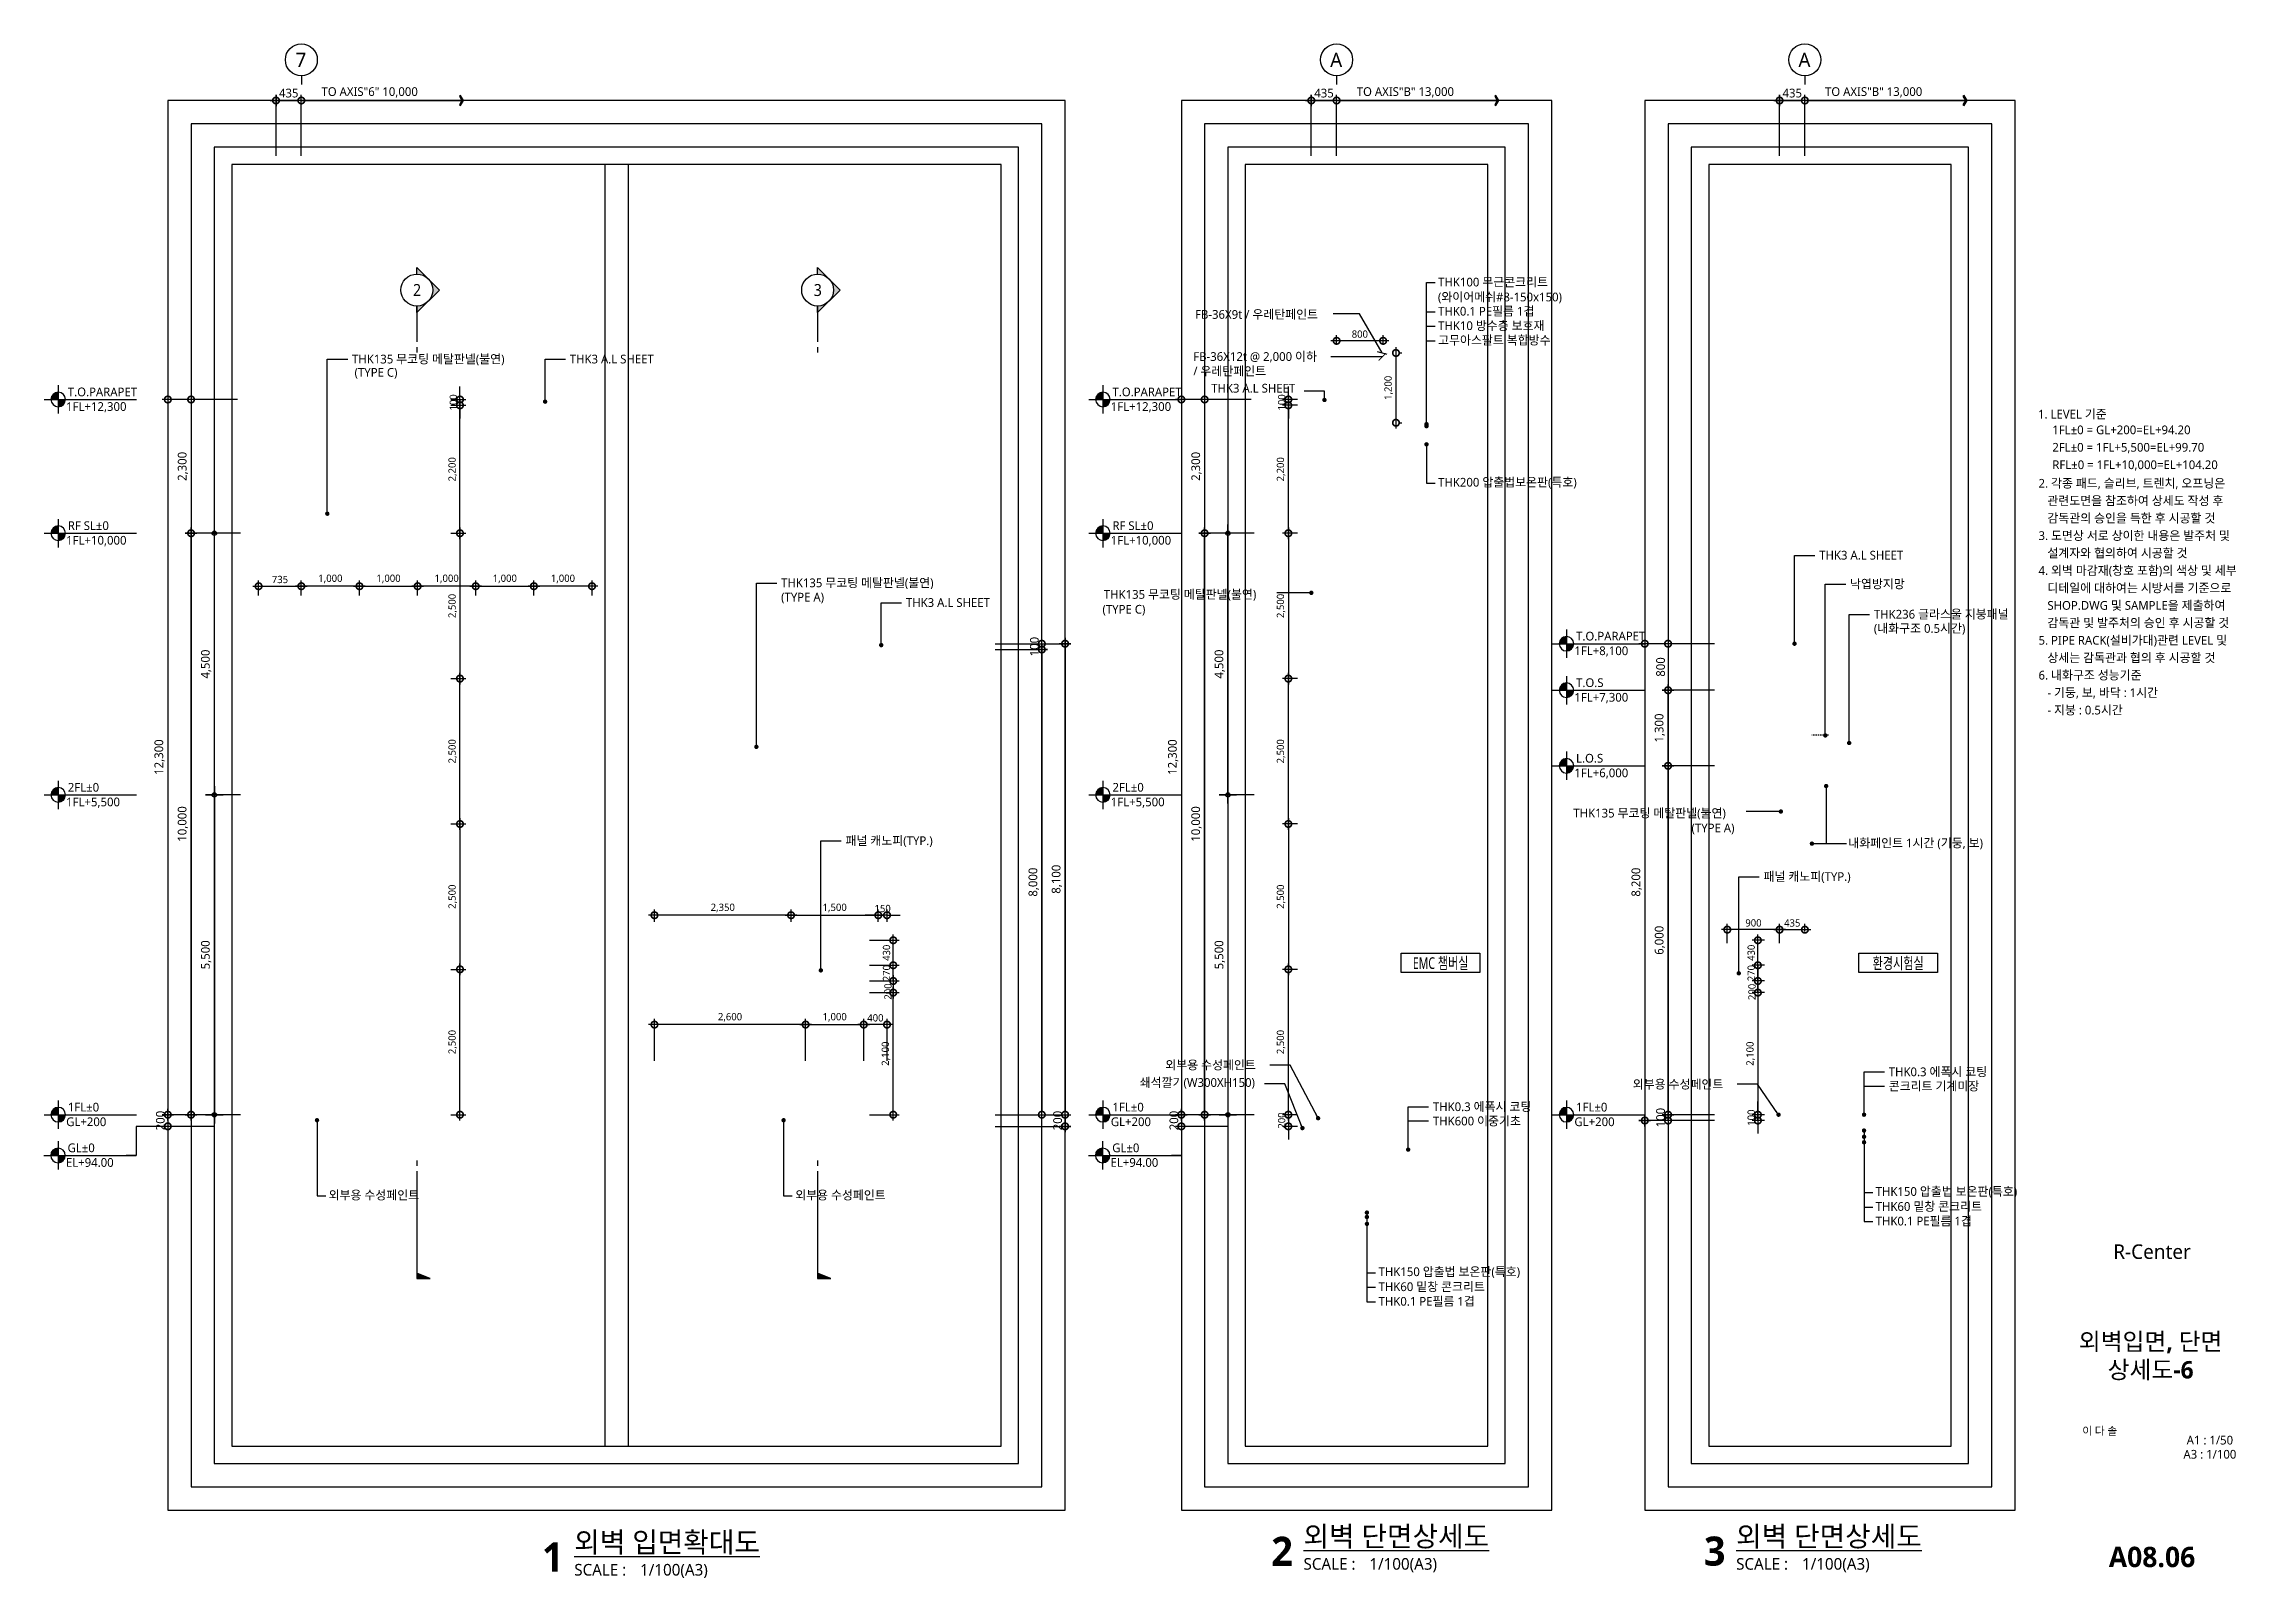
# Model space of a CAD drawing. Header units: millimetres. Extents: x 2568 to 292571, y 1285 to 27671.
# Drawn here: x 212814 to 250521, y 1285 to 27671 of the extents above; entities that cross this region are included whole.
import ezdxf
from ezdxf import colors
from ezdxf.entities.mleader import LeaderData, LeaderLine
from ezdxf.enums import TextEntityAlignment as Align
from ezdxf.math import Vec2, Vec3

# ---------------------------------------------------------------- set-up
doc = ezdxf.new("R2010")
doc.units = ezdxf.units.MM
doc.header["$LTSCALE"] = 200
doc.linetypes.add('HIDDEN', pattern=[2, 1, -1])
doc.layers.get('DEFPOINTS').update_dxf_attribs({"color": 137})
for name, color, linetype in [('3TXT', 3, 'Continuous'), ('A-dim', 7, 'Continuous'), ('A-dims', 7, 'Continuous'), ('DIM', 7, 'Continuous'), ('DIM-2', 7, 'Continuous'), ('DIM-INT', 7, 'Continuous'), ('SYM', 6, 'Continuous'), ('SYM-LEAD', 6, 'Continuous'), ('SYM-LEVEL', 7, 'Continuous'), ('TAG', 6, 'Continuous'), ('TEXT', 3, 'Continuous'), ('TEXT-NOTE', 6, 'Continuous'), ('XR-SHEET$0$TITLE', 7, 'Continuous'), ('XR-SHEET$1$SHT', 5, 'Continuous'), ('XR-SHEET$1$TEXT', 3, 'Continuous')]:
    doc.layers.add(name, color=color, linetype=linetype)
doc.layers.add('NOPLOT', color=191, linetype='Continuous', plot=False)
doc.styles.add('$0$스타일1', font='malgun.ttf')
doc.styles.add('ARIALB', font='malgun.ttf')
doc.styles.add('GAUN', font='malgun.ttf')
doc.styles.add('T1', font='malgun.ttf')
doc.styles.add('TEXT', font='malgun.ttf')
doc.styles.add('XR-sec$0$스타일1', font='malgun.ttf')
doc.styles.add('XR-SHEET$0$굴림체(옥산)', font='malgun.ttf')
doc.styles.add('XR-SHEET$0$맑은고딕B', font='malgunbd.ttf')
doc.styles.add('맑은고딕', font='malgun.ttf')
doc.styles.add('맑은고딕B', font='malgunbd.ttf')
doc.styles.add('스타일1', font='malgun.ttf')
doc.styles.add('스타일2', font='malgunbd.ttf')
doc.dimstyles.new('CJA', dxfattribs={"dimscale": 300, "dimtxt": 2.7, "dimasz": 1, "dimexe": 2, "dimexo": 3, "dimgap": 1, "dimtad": 1, "dimdec": 0, "dimzin": 1, "dimdsep": 46, "dimlunit": 6, "dimtxsty": '$0$스타일1', "dimblk": 'CJDOT', "dimcen": 0.09, "dimdle": 1, "dimclrd": 256, "dimclre": 256, "dimclrt": 3, "dimadec": 0, "dimazin": 0, "dimtfac": 1, "dimtdec": 0, "dimtix": 1, "dimtmove": 2, "dimatfit": 3, "dimldrblk": 'CJDOT', "dimfxl": 1, "dimtolj": 1, "dimtzin": 1, "dimarcsym": 0})
doc.dimstyles.new('DIM-QD 1', dxfattribs={"dimtxt": 3, "dimasz": 1.5, "dimexe": 1, "dimexo": 0, "dimgap": 1, "dimtad": 1, "dimdec": 3, "dimdsep": 46, "dimlunit": 6, "dimtxsty": '스타일1', "dimblk1": 'ARCHTICK', "dimblk2": 'ARCHTICK', "dimsah": 1, "dimcen": 0, "dimclrd": 256, "dimclre": 256, "dimclrt": 3, "dimazin": 2, "dimtfac": 1, "dimtdec": 3, "dimtix": 1, "dimtmove": 2, "dimatfit": 3, "dimldrblk": 'ARCHTICK', "dimfxl": 1, "dimtolj": 1, "dimtzin": 0, "dimarcsym": 0})
doc.dimstyles.new('GAUN-50', dxfattribs={"dimscale": 50, "dimtxt": 3, "dimasz": 1, "dimexe": 2, "dimexo": 3, "dimgap": 1, "dimtad": 1, "dimdec": 0, "dimzin": 1, "dimdsep": 46, "dimlunit": 6, "dimtxsty": '스타일1', "dimblk": 'GAUN-DOT', "dimcen": -2, "dimdle": 2, "dimclrd": 256, "dimclre": 256, "dimclrt": 3, "dimadec": 0, "dimazin": 0, "dimtfac": 1, "dimtdec": 0, "dimtix": 1, "dimtmove": 2, "dimatfit": 3, "dimldrblk": 'DOTSMALL', "dimfxl": 1, "dimtolj": 1, "dimtzin": 1, "dimarcsym": 0})
doc.dimstyles.new('HDA-P(N100)', dxfattribs={"dimscale": 50, "dimtxt": 3, "dimasz": 1, "dimexe": 2, "dimexo": 2, "dimgap": 1, "dimtad": 1, "dimdec": 0, "dimzin": 1, "dimdsep": 46, "dimlunit": 6, "dimtxsty": 'T1', "dimblk": 'Z_DOT', "dimcen": 1, "dimclrd": 256, "dimclrt": 3, "dimadec": 0, "dimazin": 0, "dimtfac": 1, "dimtdec": 0, "dimtix": 1, "dimtmove": 2, "dimatfit": 3, "dimldrblk": 'DOT', "dimfxl": 1, "dimtolj": 1, "dimtzin": 1, "dimarcsym": 0})

msp = doc.modelspace()

# ---------------------------------------------------------------- texts
at = {"layer": 'A-dim', "color": 3, "style": 'T1'}
for s, p in [('TO AXIS"6" 10,000', (217588.5, 26775.1)), ('TO AXIS"B" 13,000', (235395.3, 26775.1)), ('TO AXIS"B" 13,000', (243449.4, 26775.1))]:
    msp.add_text(s, height=150, dxfattribs=at).set_placement(p)
at = {"layer": 'TEXT', "color": 3, "style": '스타일1'}
for s, p in [('(와이어메쉬#8-150x150)', (236792.2, 23242.7)), ('THK135 무코팅 메탈판넬(불연)', (218114.3, 22175.4)), ('THK3 A.L SHEET', (221859.7, 22175.4)), ('(TYPE C)', (218158.1, 21946.5)), ('THK3 A.L SHEET', (232892.2, 21673.8)), ('THK3 A.L SHEET', (243350, 18802.7)), ('THK135 무코팅 메탈판넬(불연)', (225494.1, 18326.6)), ('(TYPE A)', (225494.1, 18081)), ('THK3 A.L SHEET', (227641.3, 17988.5)), ('THK135 무코팅 메탈판넬(불연)', (231045.2, 18128.2)), ('낙엽방지망', (243880, 18307.3)), ('(TYPE C)', (231021.8, 17872.6)), ('THK236 글라스울 지붕패널', (244290, 17787.3)), ('(내화구조 0.5시간)', (244290, 17543)), ('THK135 무코팅 메탈판넬(불연)', (239121.3, 14367)), ('패널 캐노피(TYP.)', (226603.1, 13892.7)), ('(TYPE A)', (241153.4, 14111.4)), ('내화페인트 1시간 (기둥, 보)', (243850.9, 13852.2)), ('패널 캐노피(TYP.)', (242391.6, 13275.7)), ('외부용 수성페인트', (232103.2, 10033.7)), ('쇄석깔기(W300XH150)', (231663.2, 9733.7)), ('외부용 수성페인트', (240143.2, 9703.7)), ('THK0.3 에폭시 코팅', (244545.7, 9917.5)), ('콘크리트 기계미장', (244545.7, 9671)), ('THK0.3 에폭시 코팅', (236705, 9317.5)), ('THK600 이중기초', (236705, 9071))]:
    msp.add_text(s, height=150, dxfattribs=at).set_placement(p)
for s, p in [('FB-36X9t / 우레탄페인트', (232614.7, 23018.1, 0)), ('FB-36X12t @ 2,000 이하', (232583.8, 22293.7)), ('/ 우레탄페인트', (232583.8, 22043.1))]:
    msp.add_text(s, height=150, dxfattribs=at).set_placement(p, align=Align.MIDDLE_LEFT)
at = {"layer": 'TEXT', "style": '스타일1'}
msp.add_text('R-Center', height=250, dxfattribs=at).set_placement((249075, 6900), align=Align.MIDDLE_CENTER)

# ---------------------------------------------------------------- blocks, each defined once
blk = doc.blocks.new('bu-v')
at = {"layer": 'TAG', "ltscale": 0.2}
blk.add_line((0, 3), (0, 0), dxfattribs=at)
blk.add_circle((0, 8.5), 5.5, dxfattribs=at)
at = {"layer": 'TAG', "color": 3, "style": 'ARIALB'}
blk.add_attdef('1', text='', height=5, dxfattribs=at).set_placement((0, 8.5), align=Align.MIDDLE_CENTER)
blk = doc.blocks.new('GAUN-DOT')
at = {"linetype": 'ByBlock'}
for p, q in [((2, 0), (-2, 0)), ((0, -2), (0, 2))]:
    blk.add_line(p, q, dxfattribs=at)
at = {"const_width": 2.25}
blk.add_lwpolyline([(0, 0.28125, 1), (0, -0.28125, 1)], format="xyb", close=True, dxfattribs=at)
blk = doc.blocks.new('*D79')
at = {"layer": 'DEFPOINTS', "color": 0, "transparency": 16777216}
for p in [(217242, 26697), (216807, 25597), (217242, 25597)]:
    blk.add_point(p, dxfattribs=at)
at = {"layer": 'DIM', "lineweight": -2, "transparency": 16777216}
for p, q in [((216807, 25747), (216807, 26797)), ((217242, 25747), (217242, 26797)), ((216857, 26697), (217192, 26697))]:
    blk.add_line(p, q, dxfattribs=at)
at = {"layer": 'DIM', "lineweight": -2, "transparency": 16777216, "xscale": 50, "yscale": 50, "zscale": 50, "rotation": 180}
blk.add_blockref('GAUN-DOT', (216807, 26697), dxfattribs=at)
at = {"layer": 'DIM', "lineweight": -2, "transparency": 16777216, "xscale": 50, "yscale": 50, "zscale": 50}
blk.add_blockref('GAUN-DOT', (217242, 26697), dxfattribs=at)
at = {"layer": 'DIM', "color": 3, "transparency": 16777216, "insert": (217025, 26824), "char_height": 150, "attachment_point": 5, "style": '스타일1'}
blk.add_mtext('\\A1;435', dxfattribs=at)
blk = doc.blocks.new('_DotSmall')
at = {"color": 0, "linetype": 'ByBlock', "const_width": 0.5}
blk.add_lwpolyline([(-0.0625, 0, 1), (0.0625, 0, 1)], format="xyb", close=True, dxfattribs=at)
blk = doc.blocks.new('*D80')
at = {"layer": 'DEFPOINTS', "color": 0, "transparency": 16777216}
for p in [(235049, 26697), (234614, 25597), (235049, 25597)]:
    blk.add_point(p, dxfattribs=at)
at = {"layer": 'DIM', "lineweight": -2, "transparency": 16777216}
for p, q in [((234614, 25747), (234614, 26797)), ((235049, 25747), (235049, 26797)), ((234664, 26697), (234999, 26697))]:
    blk.add_line(p, q, dxfattribs=at)
at = {"layer": 'DIM', "lineweight": -2, "transparency": 16777216, "xscale": 50, "yscale": 50, "zscale": 50, "rotation": 180}
blk.add_blockref('GAUN-DOT', (234614, 26697), dxfattribs=at)
at = {"layer": 'DIM', "lineweight": -2, "transparency": 16777216, "xscale": 50, "yscale": 50, "zscale": 50}
blk.add_blockref('GAUN-DOT', (235049, 26697), dxfattribs=at)
at = {"layer": 'DIM', "color": 3, "transparency": 16777216, "insert": (234832, 26824), "char_height": 150, "attachment_point": 5, "style": '스타일1'}
blk.add_mtext('\\A1;435', dxfattribs=at)
blk = doc.blocks.new('*D81')
at = {"layer": 'DEFPOINTS', "color": 0, "transparency": 16777216}
for p in [(243103, 26697), (242668, 25597), (243103, 25597)]:
    blk.add_point(p, dxfattribs=at)
at = {"layer": 'DIM', "lineweight": -2, "transparency": 16777216}
for p, q in [((242668, 25747), (242668, 26797)), ((243103, 25747), (243103, 26797)), ((242718, 26697), (243053, 26697))]:
    blk.add_line(p, q, dxfattribs=at)
at = {"layer": 'DIM', "lineweight": -2, "transparency": 16777216, "xscale": 50, "yscale": 50, "zscale": 50, "rotation": 180}
blk.add_blockref('GAUN-DOT', (242668, 26697), dxfattribs=at)
at = {"layer": 'DIM', "lineweight": -2, "transparency": 16777216, "xscale": 50, "yscale": 50, "zscale": 50}
blk.add_blockref('GAUN-DOT', (243103, 26697), dxfattribs=at)
at = {"layer": 'DIM', "color": 3, "transparency": 16777216, "insert": (242886, 26824), "char_height": 150, "attachment_point": 5, "style": '스타일1'}
blk.add_mtext('\\A1;435', dxfattribs=at)
blk = doc.blocks.new('XR-sec$0$LEVEL1')
at = {"layer": 'SYM-LEVEL'}
h = blk.add_hatch(color=6, dxfattribs=at)
edge = h.paths.add_edge_path()
edge.add_ellipse((4.87, 0), major_axis=(1.77, 1.77), ratio=1, start_angle=405, end_angle=495)
edge.add_line((2.37, 0), (4.87, 0))
edge.add_line((4.87, 0), (4.87, 2.5))
edge = h.paths.add_edge_path()
edge.add_ellipse((4.87, 0), major_axis=(1.77, 1.77), ratio=1, start_angle=225, end_angle=315)
edge.add_line((7.37, 0), (4.87, 0))
edge.add_line((4.87, 0), (4.87, -2.5))
at = {"layer": 'SYM-LEVEL', "color": 6}
for p, q in [((0, 0), (9.74, 0)), ((4.87, 4.87), (4.87, -4.87)), ((9.07, 0), (31.8, 0))]:
    blk.add_line(p, q, dxfattribs=at)
blk.add_ellipse((4.87, 0), major_axis=(1.77, 1.77), ratio=1, start_param=5.497787, end_param=11.780972, dxfattribs=at)
at = {"layer": 'SYM-LEVEL', "color": 3, "style": 'XR-sec$0$스타일1'}
for tag, p in [('1층-바닥마감', (8.16, 1.11)), ('EL-+100', (8.16, -3.93))]:
    blk.add_attdef(tag, p, '', height=3, dxfattribs=at)
blk = doc.blocks.new('*D96')
at = {"layer": 'A-dim', "lineweight": -2, "transparency": 16777216}
for p, q in [((216146, 21555), (214846, 21555)), ((214946, 21505), (214946, 9305)), ((216146, 9255), (214846, 9255))]:
    blk.add_line(p, q, dxfattribs=at)
at = {"layer": 'DEFPOINTS', "color": 0, "transparency": 16777216}
for p in [(216296, 21555), (214946, 9255), (216296, 9255)]:
    blk.add_point(p, dxfattribs=at)
at = {"layer": 'A-dim', "lineweight": -2, "transparency": 16777216, "xscale": 50, "yscale": 50, "zscale": 50}
for p, rotation in [((214946, 21555), 90), ((214946, 9255), 270)]:
    blk.add_blockref('GAUN-DOT', p, dxfattribs=dict(at, rotation=rotation))
at = {"layer": 'A-dim', "color": 3, "transparency": 16777216, "insert": (214805, 15405), "char_height": 150, "attachment_point": 5, "rotation": 90, "style": '스타일1'}
blk.add_mtext('\\A1;12,300', dxfattribs=at)
blk = doc.blocks.new('Z_DOT')
at = {"layer": 'A-dims', "color": 0}
for p, q in [((-3, 0), (3, 0)), ((0, -3), (0, 3))]:
    blk.add_line(p, q, dxfattribs=at)
for radius in [0.75, 0.375]:
    blk.add_circle((0, 0), radius, dxfattribs=at)
blk = doc.blocks.new('*D97')
at = {"layer": 'A-dim', "color": 0, "lineweight": -2, "transparency": 16777216}
for p, q in [((216196, 14755), (215646, 14755)), ((216196, 9255), (215646, 9255))]:
    blk.add_line(p, q, dxfattribs=at)
at = {"layer": 'A-dim', "lineweight": -2, "transparency": 16777216}
blk.add_line((215746, 14705), (215746, 9305), dxfattribs=at)
at = {"layer": 'DEFPOINTS', "color": 0, "transparency": 16777216}
for p in [(216296, 14755), (215746, 9255), (216296, 9255)]:
    blk.add_point(p, dxfattribs=at)
at = {"layer": 'A-dim', "lineweight": -2, "transparency": 16777216, "xscale": 50, "yscale": 50, "zscale": 50}
for p, rotation in [((215746, 14755), 90), ((215746, 9255), 270)]:
    blk.add_blockref('Z_DOT', p, dxfattribs=dict(at, rotation=rotation))
at = {"layer": 'A-dim', "color": 3, "transparency": 16777216, "insert": (215605, 12005), "char_height": 150, "attachment_point": 5, "rotation": 90, "style": 'T1'}
blk.add_mtext('\\A1;5,500', dxfattribs=at)
blk = doc.blocks.new('_DOT')
at = {"color": 0, "linetype": 'ByBlock'}
blk.add_line((-0.5, 0), (-1, 0), dxfattribs=at)
at = {"color": 0, "linetype": 'ByBlock', "const_width": 0.5}
blk.add_lwpolyline([(-0.25, 0, 1), (0.25, 0, 1)], format="xyb", close=True, dxfattribs=at)
blk = doc.blocks.new('*D98')
at = {"layer": 'A-dim', "lineweight": -2, "transparency": 16777216}
for p, q in [((215746, 9255), (214846, 9255)), ((215746, 9055), (214846, 9055)), ((214946, 9305), (214946, 9355)), ((214946, 9255), (214946, 9055)), ((214946, 9005), (214946, 8955))]:
    blk.add_line(p, q, dxfattribs=at)
at = {"layer": 'DEFPOINTS', "color": 0, "transparency": 16777216}
for p in [(214946, 9055), (215896, 9255), (215896, 9055)]:
    blk.add_point(p, dxfattribs=at)
at = {"layer": 'A-dim', "lineweight": -2, "transparency": 16777216, "xscale": 50, "yscale": 50, "zscale": 50}
for p, rotation in [((214946, 9255), 270), ((214946, 9055), 90)]:
    blk.add_blockref('GAUN-DOT', p, dxfattribs=dict(at, rotation=rotation))
at = {"layer": 'A-dim', "color": 3, "transparency": 16777216, "insert": (214818, 9155), "char_height": 150, "attachment_point": 5, "rotation": 90, "style": '스타일1'}
blk.add_mtext('\\A1;200', dxfattribs=at)
blk = doc.blocks.new('*D99')
at = {"layer": 'A-dim', "lineweight": -2, "transparency": 16777216}
for p, q in [((216146, 19255), (215246, 19255)), ((215346, 9305), (215346, 19205)), ((216146, 9255), (215246, 9255))]:
    blk.add_line(p, q, dxfattribs=at)
at = {"layer": 'DEFPOINTS', "color": 0, "transparency": 16777216}
for p in [(215346, 19255), (216296, 19255), (216296, 9255)]:
    blk.add_point(p, dxfattribs=at)
at = {"layer": 'A-dim', "lineweight": -2, "transparency": 16777216, "xscale": 50, "yscale": 50, "zscale": 50}
for p, rotation in [((215346, 19255), 90), ((215346, 9255), 270)]:
    blk.add_blockref('GAUN-DOT', p, dxfattribs=dict(at, rotation=rotation))
at = {"layer": 'A-dim', "color": 3, "transparency": 16777216, "insert": (215205, 14255), "char_height": 150, "attachment_point": 5, "rotation": 90, "style": '스타일1'}
blk.add_mtext('\\A1;10,000', dxfattribs=at)
blk = doc.blocks.new('*D100')
at = {"layer": 'A-dim', "lineweight": -2, "transparency": 16777216}
for p, q in [((216146, 21555), (215246, 21555)), ((215346, 21505), (215346, 19305)), ((216146, 19255), (215246, 19255))]:
    blk.add_line(p, q, dxfattribs=at)
at = {"layer": 'DEFPOINTS', "color": 0, "transparency": 16777216}
for p in [(216296, 21555), (215346, 19255), (216296, 19255)]:
    blk.add_point(p, dxfattribs=at)
at = {"layer": 'A-dim', "lineweight": -2, "transparency": 16777216, "xscale": 50, "yscale": 50, "zscale": 50}
for p, rotation in [((215346, 21555), 90), ((215346, 19255), 270)]:
    blk.add_blockref('GAUN-DOT', p, dxfattribs=dict(at, rotation=rotation))
at = {"layer": 'A-dim', "color": 3, "transparency": 16777216, "insert": (215206, 20405), "char_height": 150, "attachment_point": 5, "rotation": 90, "style": '스타일1'}
blk.add_mtext('\\A1;2,300', dxfattribs=at)
blk = doc.blocks.new('*D101')
at = {"layer": 'A-dim', "color": 0, "lineweight": -2, "transparency": 16777216}
for p, q in [((216196, 19255), (215646, 19255)), ((216196, 14755), (215646, 14755))]:
    blk.add_line(p, q, dxfattribs=at)
at = {"layer": 'A-dim', "lineweight": -2, "transparency": 16777216}
blk.add_line((215746, 14805), (215746, 19205), dxfattribs=at)
at = {"layer": 'DEFPOINTS', "color": 0, "transparency": 16777216}
for p in [(215746, 19255), (216296, 19255), (216296, 14755)]:
    blk.add_point(p, dxfattribs=at)
at = {"layer": 'A-dim', "lineweight": -2, "transparency": 16777216, "xscale": 50, "yscale": 50, "zscale": 50}
for p, rotation in [((215746, 19255), 90), ((215746, 14755), 270)]:
    blk.add_blockref('Z_DOT', p, dxfattribs=dict(at, rotation=rotation))
at = {"layer": 'A-dim', "color": 3, "transparency": 16777216, "insert": (215605, 17005), "char_height": 150, "attachment_point": 5, "rotation": 90, "style": 'T1'}
blk.add_mtext('\\A1;4,500', dxfattribs=at)
blk = doc.blocks.new('*D102')
at = {"layer": 'A-dim', "lineweight": -2, "transparency": 16777216}
for p, q in [((233579, 21555), (232279, 21555)), ((232379, 21505), (232379, 9305)), ((233579, 9255), (232279, 9255))]:
    blk.add_line(p, q, dxfattribs=at)
at = {"layer": 'DEFPOINTS', "color": 0, "transparency": 16777216}
for p in [(233729, 21555), (232379, 9255), (233729, 9255)]:
    blk.add_point(p, dxfattribs=at)
at = {"layer": 'A-dim', "lineweight": -2, "transparency": 16777216, "xscale": 50, "yscale": 50, "zscale": 50}
for p, rotation in [((232379, 21555), 90), ((232379, 9255), 270)]:
    blk.add_blockref('GAUN-DOT', p, dxfattribs=dict(at, rotation=rotation))
at = {"layer": 'A-dim', "color": 3, "transparency": 16777216, "insert": (232238, 15405), "char_height": 150, "attachment_point": 5, "rotation": 90, "style": '스타일1'}
blk.add_mtext('\\A1;12,300', dxfattribs=at)
blk = doc.blocks.new('*D103')
at = {"layer": 'A-dim', "color": 0, "lineweight": -2, "transparency": 16777216}
for p, q in [((233629, 14755), (233079, 14755)), ((233629, 9255), (233079, 9255))]:
    blk.add_line(p, q, dxfattribs=at)
at = {"layer": 'A-dim', "lineweight": -2, "transparency": 16777216}
blk.add_line((233179, 14705), (233179, 9305), dxfattribs=at)
at = {"layer": 'DEFPOINTS', "color": 0, "transparency": 16777216}
for p in [(233729, 14755), (233179, 9255), (233729, 9255)]:
    blk.add_point(p, dxfattribs=at)
at = {"layer": 'A-dim', "lineweight": -2, "transparency": 16777216, "xscale": 50, "yscale": 50, "zscale": 50}
for p, rotation in [((233179, 14755), 90), ((233179, 9255), 270)]:
    blk.add_blockref('Z_DOT', p, dxfattribs=dict(at, rotation=rotation))
at = {"layer": 'A-dim', "color": 3, "transparency": 16777216, "insert": (233039, 12005), "char_height": 150, "attachment_point": 5, "rotation": 90, "style": 'T1'}
blk.add_mtext('\\A1;5,500', dxfattribs=at)
blk = doc.blocks.new('*D104')
at = {"layer": 'A-dim', "lineweight": -2, "transparency": 16777216}
for p, q in [((233179, 9255), (232279, 9255)), ((233179, 9055), (232279, 9055)), ((232379, 9305), (232379, 9355)), ((232379, 9255), (232379, 9055)), ((232379, 9005), (232379, 8955))]:
    blk.add_line(p, q, dxfattribs=at)
at = {"layer": 'DEFPOINTS', "color": 0, "transparency": 16777216}
for p in [(232379, 9055), (233329, 9255), (233329, 9055)]:
    blk.add_point(p, dxfattribs=at)
at = {"layer": 'A-dim', "lineweight": -2, "transparency": 16777216, "xscale": 50, "yscale": 50, "zscale": 50}
for p, rotation in [((232379, 9255), 270), ((232379, 9055), 90)]:
    blk.add_blockref('GAUN-DOT', p, dxfattribs=dict(at, rotation=rotation))
at = {"layer": 'A-dim', "color": 3, "transparency": 16777216, "insert": (232251, 9155), "char_height": 150, "attachment_point": 5, "rotation": 90, "style": '스타일1'}
blk.add_mtext('\\A1;200', dxfattribs=at)
blk = doc.blocks.new('*D105')
at = {"layer": 'A-dim', "lineweight": -2, "transparency": 16777216}
for p, q in [((233579, 19255), (232679, 19255)), ((232779, 9305), (232779, 19205)), ((233579, 9255), (232679, 9255))]:
    blk.add_line(p, q, dxfattribs=at)
at = {"layer": 'DEFPOINTS', "color": 0, "transparency": 16777216}
for p in [(232779, 19255), (233729, 19255), (233729, 9255)]:
    blk.add_point(p, dxfattribs=at)
at = {"layer": 'A-dim', "lineweight": -2, "transparency": 16777216, "xscale": 50, "yscale": 50, "zscale": 50}
for p, rotation in [((232779, 19255), 90), ((232779, 9255), 270)]:
    blk.add_blockref('GAUN-DOT', p, dxfattribs=dict(at, rotation=rotation))
at = {"layer": 'A-dim', "color": 3, "transparency": 16777216, "insert": (232638, 14255), "char_height": 150, "attachment_point": 5, "rotation": 90, "style": '스타일1'}
blk.add_mtext('\\A1;10,000', dxfattribs=at)
blk = doc.blocks.new('*D106')
at = {"layer": 'A-dim', "lineweight": -2, "transparency": 16777216}
for p, q in [((233579, 21555), (232679, 21555)), ((232779, 21505), (232779, 19305)), ((233579, 19255), (232679, 19255))]:
    blk.add_line(p, q, dxfattribs=at)
at = {"layer": 'DEFPOINTS', "color": 0, "transparency": 16777216}
for p in [(233729, 21555), (232779, 19255), (233729, 19255)]:
    blk.add_point(p, dxfattribs=at)
at = {"layer": 'A-dim', "lineweight": -2, "transparency": 16777216, "xscale": 50, "yscale": 50, "zscale": 50}
for p, rotation in [((232779, 21555), 90), ((232779, 19255), 270)]:
    blk.add_blockref('GAUN-DOT', p, dxfattribs=dict(at, rotation=rotation))
at = {"layer": 'A-dim', "color": 3, "transparency": 16777216, "insert": (232639, 20405), "char_height": 150, "attachment_point": 5, "rotation": 90, "style": '스타일1'}
blk.add_mtext('\\A1;2,300', dxfattribs=at)
blk = doc.blocks.new('*D107')
at = {"layer": 'A-dim', "color": 0, "lineweight": -2, "transparency": 16777216}
for p, q in [((233629, 19255), (233079, 19255)), ((233629, 14755), (233079, 14755))]:
    blk.add_line(p, q, dxfattribs=at)
at = {"layer": 'A-dim', "lineweight": -2, "transparency": 16777216}
blk.add_line((233179, 14805), (233179, 19205), dxfattribs=at)
at = {"layer": 'DEFPOINTS', "color": 0, "transparency": 16777216}
for p in [(233179, 19255), (233729, 19255), (233729, 14755)]:
    blk.add_point(p, dxfattribs=at)
at = {"layer": 'A-dim', "lineweight": -2, "transparency": 16777216, "xscale": 50, "yscale": 50, "zscale": 50}
for p, rotation in [((233179, 19255), 90), ((233179, 14755), 270)]:
    blk.add_blockref('Z_DOT', p, dxfattribs=dict(at, rotation=rotation))
at = {"layer": 'A-dim', "color": 3, "transparency": 16777216, "insert": (233039, 17005), "char_height": 150, "attachment_point": 5, "rotation": 90, "style": 'T1'}
blk.add_mtext('\\A1;4,500', dxfattribs=at)
blk = doc.blocks.new('*D108')
at = {"layer": 'A-dim', "lineweight": -2, "transparency": 16777216}
for p, q in [((241550, 17355), (240250, 17355)), ((240350, 17305), (240350, 9205)), ((241550, 9155), (240250, 9155))]:
    blk.add_line(p, q, dxfattribs=at)
at = {"layer": 'DEFPOINTS', "color": 0, "transparency": 16777216}
for p in [(241700, 17355), (240350, 9155), (241700, 9155)]:
    blk.add_point(p, dxfattribs=at)
at = {"layer": 'A-dim', "lineweight": -2, "transparency": 16777216, "xscale": 50, "yscale": 50, "zscale": 50}
for p, rotation in [((240350, 17355), 90), ((240350, 9155), 270)]:
    blk.add_blockref('GAUN-DOT', p, dxfattribs=dict(at, rotation=rotation))
at = {"layer": 'A-dim', "color": 3, "transparency": 16777216, "insert": (240210, 13255), "char_height": 150, "attachment_point": 5, "rotation": 90, "style": '스타일1'}
blk.add_mtext('\\A1;8,200', dxfattribs=at)
blk = doc.blocks.new('*D109')
at = {"layer": 'A-dim', "lineweight": -2, "transparency": 16777216}
for p, q in [((241550, 9255), (240650, 9255)), ((241550, 9155), (240650, 9155)), ((240750, 9305), (240750, 9355)), ((240750, 9255), (240750, 9155)), ((240750, 9105), (240750, 9055))]:
    blk.add_line(p, q, dxfattribs=at)
at = {"layer": 'DEFPOINTS', "color": 0, "transparency": 16777216}
for p in [(240750, 9155), (241700, 9255), (241700, 9155)]:
    blk.add_point(p, dxfattribs=at)
at = {"layer": 'A-dim', "lineweight": -2, "transparency": 16777216, "xscale": 50, "yscale": 50, "zscale": 50}
for p, rotation in [((240750, 9255), 270), ((240750, 9155), 90)]:
    blk.add_blockref('GAUN-DOT', p, dxfattribs=dict(at, rotation=rotation))
at = {"layer": 'A-dim', "color": 3, "transparency": 16777216, "insert": (240622, 9205), "char_height": 150, "attachment_point": 5, "rotation": 90, "style": '스타일1'}
blk.add_mtext('\\A1;100', dxfattribs=at)
blk = doc.blocks.new('*D110')
at = {"layer": 'A-dim', "lineweight": -2, "transparency": 16777216}
for p, q in [((241550, 15255), (240650, 15255)), ((240750, 9305), (240750, 15205)), ((241550, 9255), (240650, 9255))]:
    blk.add_line(p, q, dxfattribs=at)
at = {"layer": 'DEFPOINTS', "color": 0, "transparency": 16777216}
for p in [(240750, 15255), (241700, 15255), (241700, 9255)]:
    blk.add_point(p, dxfattribs=at)
at = {"layer": 'A-dim', "lineweight": -2, "transparency": 16777216, "xscale": 50, "yscale": 50, "zscale": 50}
for p, rotation in [((240750, 15255), 90), ((240750, 9255), 270)]:
    blk.add_blockref('GAUN-DOT', p, dxfattribs=dict(at, rotation=rotation))
at = {"layer": 'A-dim', "color": 3, "transparency": 16777216, "insert": (240610, 12255), "char_height": 150, "attachment_point": 5, "rotation": 90, "style": '스타일1'}
blk.add_mtext('\\A1;6,000', dxfattribs=at)
blk = doc.blocks.new('*D111')
at = {"layer": 'A-dim', "lineweight": -2, "transparency": 16777216}
for p, q in [((241550, 17355), (240650, 17355)), ((240750, 17305), (240750, 16605)), ((241550, 16555), (240650, 16555))]:
    blk.add_line(p, q, dxfattribs=at)
at = {"layer": 'DEFPOINTS', "color": 0, "transparency": 16777216}
for p in [(241700, 17355), (240750, 16555), (241700, 16555)]:
    blk.add_point(p, dxfattribs=at)
at = {"layer": 'A-dim', "lineweight": -2, "transparency": 16777216, "xscale": 50, "yscale": 50, "zscale": 50}
for p, rotation in [((240750, 17355), 90), ((240750, 16555), 270)]:
    blk.add_blockref('GAUN-DOT', p, dxfattribs=dict(at, rotation=rotation))
at = {"layer": 'A-dim', "color": 3, "transparency": 16777216, "insert": (240622, 16955), "char_height": 150, "attachment_point": 5, "rotation": 90, "style": '스타일1'}
blk.add_mtext('\\A1;800', dxfattribs=at)
blk = doc.blocks.new('*U13')
at = {"linetype": 'ByBlock', "lineweight": -2}
h = blk.add_hatch(color=0, dxfattribs=at)
h.paths.add_polyline_path([(0, 300, 0.198912), (-212, 212), (0, 424)])
h.paths.add_polyline_path([(-212, -212), (-424, 0), (-212, 212, 0.414214)])
h.paths.add_polyline_path([(-212, -212, 0.198912), (0, -300), (0, -424)])
blk.add_hatch(color=0, dxfattribs=at).paths.add_polyline_path([(-250, -18545), (0, -18445), (0, -18545)])
at = {"color": 0, "linetype": 'ByBlock', "lineweight": -2}
blk.add_lwpolyline([(0, 300, 1), (0, -300, 1), (0, 300), (0, 424), (-424, 0), (0, -424), (0, -300), (0, -424)], format="xyb", dxfattribs=at)
for points in [[(0, -300), (0, -972)], [(0, -1072), (0, -1172)], [(0, -16329), (0, -16429)], [(0, -16529), (0, -18545), (-250, -18545), (0, -18445)]]:
    blk.add_lwpolyline(points, dxfattribs=at)
at = {"color": 6, "style": 'TEXT', "width": 0.9}
blk.add_attdef('상세번호', text='', height=225, dxfattribs=at).set_placement((0, 0), align=Align.MIDDLE_CENTER)
blk = doc.blocks.new('dwgtitle')
at = {"layer": 'SYM', "color": 3, "style": '스타일1'}
blk.add_text('SCALE :', height=4, dxfattribs=at).set_placement((12.25, -1.4))
at = {"layer": 'SYM', "color": 6, "style": '스타일2'}
blk.add_attdef('A', text='', height=10, dxfattribs=at).set_placement((4.89, 5), align=Align.MIDDLE)
at = {"layer": 'SYM', "color": 3, "style": '스타일1'}
for tag, p, height in [('%%UTITLE', (12.25, 6.59), 7), ('1/100', (34.89, -1.4), 4)]:
    blk.add_attdef(tag, p, '', height=height, dxfattribs=at)
blk = doc.blocks.new('_ARCHTICK')
at = {"color": 0, "linetype": 'ByBlock', "const_width": 0.15}
blk.add_lwpolyline([(-0.5, -0.5), (0.5, 0.5)], dxfattribs=at)
blk = doc.blocks.new('*D249')
at = {"layer": 'DEFPOINTS', "color": 0, "transparency": 16777216}
for p in [(219663, 11755), (219971, 11755), (219663, 9255)]:
    blk.add_point(p, dxfattribs=at)
at = {"layer": 'DIM-INT', "color": 7, "lineweight": -2, "transparency": 16777216}
for p, q in [((219813, 11755), (220071, 11755)), ((219971, 9155), (219971, 11855)), ((219813, 9255), (220071, 9255))]:
    blk.add_line(p, q, dxfattribs=at)
at = {"layer": 'DIM-INT', "color": 7, "lineweight": -2, "transparency": 16777216, "xscale": 225, "yscale": 225, "zscale": 225}
for p, rotation in [((219971, 11755), 90), ((219971, 9255), 270)]:
    blk.add_blockref('_DotSmall', p, dxfattribs=dict(at, rotation=rotation))
at = {"layer": 'DIM-INT', "color": 3, "transparency": 16777216, "insert": (219846, 10505), "char_height": 125, "attachment_point": 5, "rotation": 90, "style": '스타일1'}
blk.add_mtext('\\A1;2,500', dxfattribs=at)
blk = doc.blocks.new('CJDOT')
blk.add_line((-2, 0), (2, 0))
at = {"const_width": 0.5}
blk.add_lwpolyline([(-0.25, 0, 1), (0.25, 0, 1)], format="xyb", close=True, dxfattribs=at)
blk = doc.blocks.new('*D250')
at = {"layer": 'DEFPOINTS', "color": 0, "transparency": 16777216}
for p in [(219663, 14255), (219663, 11755), (219971, 11755)]:
    blk.add_point(p, dxfattribs=at)
at = {"layer": 'DIM-INT', "color": 7, "lineweight": -2, "transparency": 16777216}
for p, q in [((219971, 14355), (219971, 11655)), ((219813, 14255), (220071, 14255)), ((219813, 11755), (220071, 11755))]:
    blk.add_line(p, q, dxfattribs=at)
at = {"layer": 'DIM-INT', "color": 7, "lineweight": -2, "transparency": 16777216, "xscale": 225, "yscale": 225, "zscale": 225}
for p, rotation in [((219971, 14255), 90), ((219971, 11755), 270)]:
    blk.add_blockref('_DotSmall', p, dxfattribs=dict(at, rotation=rotation))
at = {"layer": 'DIM-INT', "color": 3, "transparency": 16777216, "insert": (219846, 13005), "char_height": 125, "attachment_point": 5, "rotation": 90, "style": '스타일1'}
blk.add_mtext('\\A1;2,500', dxfattribs=at)
blk = doc.blocks.new('*D251')
at = {"layer": 'DEFPOINTS', "color": 0, "transparency": 16777216}
for p in [(219663, 19255), (219663, 16755), (219971, 16755)]:
    blk.add_point(p, dxfattribs=at)
at = {"layer": 'DIM-INT', "color": 7, "lineweight": -2, "transparency": 16777216}
for p, q in [((219813, 19255), (220071, 19255)), ((219971, 19355), (219971, 16655)), ((219813, 16755), (220071, 16755))]:
    blk.add_line(p, q, dxfattribs=at)
at = {"layer": 'DIM-INT', "color": 7, "lineweight": -2, "transparency": 16777216, "xscale": 225, "yscale": 225, "zscale": 225}
for p, rotation in [((219971, 19255), 90), ((219971, 16755), 270)]:
    blk.add_blockref('_DotSmall', p, dxfattribs=dict(at, rotation=rotation))
at = {"layer": 'DIM-INT', "color": 3, "transparency": 16777216, "insert": (219846, 18005), "char_height": 125, "attachment_point": 5, "rotation": 90, "style": '스타일1'}
blk.add_mtext('\\A1;2,500', dxfattribs=at)
blk = doc.blocks.new('*D252')
at = {"layer": 'DEFPOINTS', "color": 0, "transparency": 16777216}
for p in [(219663, 16755), (219971, 16755), (219663, 14255)]:
    blk.add_point(p, dxfattribs=at)
at = {"layer": 'DIM-INT', "color": 7, "lineweight": -2, "transparency": 16777216}
for p, q in [((219813, 16755), (220071, 16755)), ((219971, 14155), (219971, 16855)), ((219813, 14255), (220071, 14255))]:
    blk.add_line(p, q, dxfattribs=at)
at = {"layer": 'DIM-INT', "color": 7, "lineweight": -2, "transparency": 16777216, "xscale": 225, "yscale": 225, "zscale": 225}
for p, rotation in [((219971, 16755), 90), ((219971, 14255), 270)]:
    blk.add_blockref('_DotSmall', p, dxfattribs=dict(at, rotation=rotation))
at = {"layer": 'DIM-INT', "color": 3, "transparency": 16777216, "insert": (219846, 15505), "char_height": 125, "attachment_point": 5, "rotation": 90, "style": '스타일1'}
blk.add_mtext('\\A1;2,500', dxfattribs=at)
blk = doc.blocks.new('*D253')
at = {"layer": 'DEFPOINTS', "color": 0, "transparency": 16777216}
for p in [(219663, 21455), (219971, 21455), (219663, 19255)]:
    blk.add_point(p, dxfattribs=at)
at = {"layer": 'DIM-INT', "color": 7, "lineweight": -2, "transparency": 16777216}
for p, q in [((219971, 19155), (219971, 21555)), ((219813, 21455), (220071, 21455)), ((219813, 19255), (220071, 19255))]:
    blk.add_line(p, q, dxfattribs=at)
at = {"layer": 'DIM-INT', "color": 7, "lineweight": -2, "transparency": 16777216, "xscale": 225, "yscale": 225, "zscale": 225}
for p, rotation in [((219971, 21455), 90), ((219971, 19255), 270)]:
    blk.add_blockref('_DotSmall', p, dxfattribs=dict(at, rotation=rotation))
at = {"layer": 'DIM-INT', "color": 3, "transparency": 16777216, "insert": (219846, 20355), "char_height": 125, "attachment_point": 5, "rotation": 90, "style": '스타일1'}
blk.add_mtext('\\A1;2,200', dxfattribs=at)
blk = doc.blocks.new('*D254')
at = {"layer": 'DEFPOINTS', "color": 0, "transparency": 16777216}
for p in [(219663, 21555), (219663, 21455), (219971, 21455)]:
    blk.add_point(p, dxfattribs=at)
at = {"layer": 'DIM-INT', "color": 7, "lineweight": -2, "transparency": 16777216}
for p, q in [((219813, 21555), (220071, 21555)), ((219971, 21555), (219971, 21780)), ((219971, 21555), (219971, 21455)), ((219813, 21455), (220071, 21455)), ((219971, 21455), (219971, 21230))]:
    blk.add_line(p, q, dxfattribs=at)
at = {"layer": 'DIM-INT', "color": 7, "lineweight": -2, "transparency": 16777216, "xscale": 225, "yscale": 225, "zscale": 225}
for p, rotation in [((219971, 21555), 270), ((219971, 21455), 90)]:
    blk.add_blockref('_DotSmall', p, dxfattribs=dict(at, rotation=rotation))
at = {"layer": 'DIM-INT', "color": 3, "transparency": 16777216, "insert": (219856, 21505), "char_height": 125, "attachment_point": 5, "rotation": 90, "style": '스타일1'}
blk.add_mtext('\\A1;100', dxfattribs=at)
blk = doc.blocks.new('*D255')
at = {"layer": 'DEFPOINTS', "color": 0, "transparency": 16777216}
for p in [(217242, 18344), (216507, 18036), (217242, 18036)]:
    blk.add_point(p, dxfattribs=at)
at = {"layer": 'DIM-INT', "color": 7, "lineweight": -2, "transparency": 16777216}
for p, q in [((216407, 18344), (217342, 18344)), ((216507, 18186), (216507, 18444)), ((217242, 18186), (217242, 18444))]:
    blk.add_line(p, q, dxfattribs=at)
at = {"layer": 'DIM-INT', "color": 7, "lineweight": -2, "transparency": 16777216, "xscale": 225, "yscale": 225, "zscale": 225, "rotation": 180}
blk.add_blockref('_DotSmall', (216507, 18344), dxfattribs=at)
at = {"layer": 'DIM-INT', "color": 7, "lineweight": -2, "transparency": 16777216, "xscale": 225, "yscale": 225, "zscale": 225}
blk.add_blockref('_DotSmall', (217242, 18344), dxfattribs=at)
at = {"layer": 'DIM-INT', "color": 3, "transparency": 16777216, "insert": (216875, 18459), "char_height": 125, "attachment_point": 5, "style": '스타일1'}
blk.add_mtext('\\A1;735', dxfattribs=at)
blk = doc.blocks.new('*D256')
at = {"layer": 'DEFPOINTS', "color": 0, "transparency": 16777216}
for p in [(217242, 18344), (217242, 18036), (218242, 18036)]:
    blk.add_point(p, dxfattribs=at)
at = {"layer": 'DIM-INT', "color": 7, "lineweight": -2, "transparency": 16777216}
for p, q in [((218342, 18344), (217142, 18344)), ((217242, 18186), (217242, 18444)), ((218242, 18186), (218242, 18444))]:
    blk.add_line(p, q, dxfattribs=at)
at = {"layer": 'DIM-INT', "color": 7, "lineweight": -2, "transparency": 16777216, "xscale": 225, "yscale": 225, "zscale": 225, "rotation": 180}
blk.add_blockref('_DotSmall', (217242, 18344), dxfattribs=at)
at = {"layer": 'DIM-INT', "color": 7, "lineweight": -2, "transparency": 16777216, "xscale": 225, "yscale": 225, "zscale": 225}
blk.add_blockref('_DotSmall', (218242, 18344), dxfattribs=at)
at = {"layer": 'DIM-INT', "color": 3, "transparency": 16777216, "insert": (217742, 18470), "char_height": 125, "attachment_point": 5, "style": '스타일1'}
blk.add_mtext('\\A1;1,000', dxfattribs=at)
blk = doc.blocks.new('*D257')
at = {"layer": 'DEFPOINTS', "color": 0, "transparency": 16777216}
for p in [(219242, 18344), (218242, 18036), (219242, 18036)]:
    blk.add_point(p, dxfattribs=at)
at = {"layer": 'DIM-INT', "color": 7, "lineweight": -2, "transparency": 16777216}
for p, q in [((218142, 18344), (219342, 18344)), ((218242, 18186), (218242, 18444)), ((219242, 18186), (219242, 18444))]:
    blk.add_line(p, q, dxfattribs=at)
at = {"layer": 'DIM-INT', "color": 7, "lineweight": -2, "transparency": 16777216, "xscale": 225, "yscale": 225, "zscale": 225, "rotation": 180}
blk.add_blockref('_DotSmall', (218242, 18344), dxfattribs=at)
at = {"layer": 'DIM-INT', "color": 7, "lineweight": -2, "transparency": 16777216, "xscale": 225, "yscale": 225, "zscale": 225}
blk.add_blockref('_DotSmall', (219242, 18344), dxfattribs=at)
at = {"layer": 'DIM-INT', "color": 3, "transparency": 16777216, "insert": (218742, 18470), "char_height": 125, "attachment_point": 5, "style": '스타일1'}
blk.add_mtext('\\A1;1,000', dxfattribs=at)
blk = doc.blocks.new('*D259')
at = {"layer": 'DEFPOINTS', "color": 0, "transparency": 16777216}
for p in [(221242, 18344), (220242, 18036), (221242, 18036)]:
    blk.add_point(p, dxfattribs=at)
at = {"layer": 'DIM-INT', "color": 7, "lineweight": -2, "transparency": 16777216}
for p, q in [((220142, 18344), (221342, 18344)), ((220242, 18186), (220242, 18444)), ((221242, 18186), (221242, 18444))]:
    blk.add_line(p, q, dxfattribs=at)
at = {"layer": 'DIM-INT', "color": 7, "lineweight": -2, "transparency": 16777216, "xscale": 225, "yscale": 225, "zscale": 225, "rotation": 180}
blk.add_blockref('_DotSmall', (220242, 18344), dxfattribs=at)
at = {"layer": 'DIM-INT', "color": 7, "lineweight": -2, "transparency": 16777216, "xscale": 225, "yscale": 225, "zscale": 225}
blk.add_blockref('_DotSmall', (221242, 18344), dxfattribs=at)
at = {"layer": 'DIM-INT', "color": 3, "transparency": 16777216, "insert": (220742, 18470), "char_height": 125, "attachment_point": 5, "style": '스타일1'}
blk.add_mtext('\\A1;1,000', dxfattribs=at)
blk = doc.blocks.new('*D258')
at = {"layer": 'DEFPOINTS', "color": 0, "transparency": 16777216}
for p in [(219242, 18344), (219242, 18036), (220242, 18036)]:
    blk.add_point(p, dxfattribs=at)
at = {"layer": 'DIM-INT', "color": 7, "lineweight": -2, "transparency": 16777216}
for p, q in [((220342, 18344), (219142, 18344)), ((219242, 18186), (219242, 18444)), ((220242, 18186), (220242, 18444))]:
    blk.add_line(p, q, dxfattribs=at)
at = {"layer": 'DIM-INT', "color": 7, "lineweight": -2, "transparency": 16777216, "xscale": 225, "yscale": 225, "zscale": 225, "rotation": 180}
blk.add_blockref('_DotSmall', (219242, 18344), dxfattribs=at)
at = {"layer": 'DIM-INT', "color": 7, "lineweight": -2, "transparency": 16777216, "xscale": 225, "yscale": 225, "zscale": 225}
blk.add_blockref('_DotSmall', (220242, 18344), dxfattribs=at)
at = {"layer": 'DIM-INT', "color": 3, "transparency": 16777216, "insert": (219742, 18470), "char_height": 125, "attachment_point": 5, "style": '스타일1'}
blk.add_mtext('\\A1;1,000', dxfattribs=at)
blk = doc.blocks.new('*D260')
at = {"layer": 'DEFPOINTS', "color": 0, "transparency": 16777216}
for p in [(221242, 18344), (221242, 18036), (222242, 18036)]:
    blk.add_point(p, dxfattribs=at)
at = {"layer": 'DIM-INT', "color": 7, "lineweight": -2, "transparency": 16777216}
for p, q in [((222342, 18344), (221142, 18344)), ((221242, 18186), (221242, 18444)), ((222242, 18186), (222242, 18444))]:
    blk.add_line(p, q, dxfattribs=at)
at = {"layer": 'DIM-INT', "color": 7, "lineweight": -2, "transparency": 16777216, "xscale": 225, "yscale": 225, "zscale": 225, "rotation": 180}
blk.add_blockref('_DotSmall', (221242, 18344), dxfattribs=at)
at = {"layer": 'DIM-INT', "color": 7, "lineweight": -2, "transparency": 16777216, "xscale": 225, "yscale": 225, "zscale": 225}
blk.add_blockref('_DotSmall', (222242, 18344), dxfattribs=at)
at = {"layer": 'DIM-INT', "color": 3, "transparency": 16777216, "insert": (221742, 18470), "char_height": 125, "attachment_point": 5, "style": '스타일1'}
blk.add_mtext('\\A1;1,000', dxfattribs=at)
blk = doc.blocks.new('*D261')
at = {"layer": 'A-dim', "lineweight": -2, "transparency": 16777216}
for p, q in [((229179, 17355), (230479, 17355)), ((230379, 17305), (230379, 9305)), ((229179, 9255), (230479, 9255))]:
    blk.add_line(p, q, dxfattribs=at)
at = {"layer": 'DEFPOINTS', "color": 0, "transparency": 16777216}
for p in [(229029, 17355), (229029, 9255), (230379, 9255)]:
    blk.add_point(p, dxfattribs=at)
at = {"layer": 'A-dim', "lineweight": -2, "transparency": 16777216, "xscale": 50, "yscale": 50, "zscale": 50}
for p, rotation in [((230379, 17355), 90), ((230379, 9255), 270)]:
    blk.add_blockref('GAUN-DOT', p, dxfattribs=dict(at, rotation=rotation))
at = {"layer": 'A-dim', "color": 3, "transparency": 16777216, "insert": (230238, 13305), "char_height": 150, "attachment_point": 5, "rotation": 90, "style": '스타일1'}
blk.add_mtext('\\A1;8,100', dxfattribs=at)
blk = doc.blocks.new('*D262')
at = {"layer": 'A-dim', "lineweight": -2, "transparency": 16777216}
for p, q in [((229179, 17255), (230079, 17255)), ((229979, 17205), (229979, 9305)), ((229179, 9255), (230079, 9255))]:
    blk.add_line(p, q, dxfattribs=at)
at = {"layer": 'DEFPOINTS', "color": 0, "transparency": 16777216}
for p in [(229029, 17255), (229029, 9255), (229979, 9255)]:
    blk.add_point(p, dxfattribs=at)
at = {"layer": 'A-dim', "lineweight": -2, "transparency": 16777216, "xscale": 50, "yscale": 50, "zscale": 50}
for p, rotation in [((229979, 17255), 90), ((229979, 9255), 270)]:
    blk.add_blockref('GAUN-DOT', p, dxfattribs=dict(at, rotation=rotation))
at = {"layer": 'A-dim', "color": 3, "transparency": 16777216, "insert": (229839, 13255), "char_height": 150, "attachment_point": 5, "rotation": 90, "style": '스타일1'}
blk.add_mtext('\\A1;8,000', dxfattribs=at)
blk = doc.blocks.new('*D263')
at = {"layer": 'A-dim', "lineweight": -2, "transparency": 16777216}
for p, q in [((229179, 9255), (230479, 9255)), ((229179, 9055), (230479, 9055)), ((230379, 9305), (230379, 9355)), ((230379, 9255), (230379, 9055)), ((230379, 9005), (230379, 8955))]:
    blk.add_line(p, q, dxfattribs=at)
at = {"layer": 'DEFPOINTS', "color": 0, "transparency": 16777216}
for p in [(229029, 9255), (229029, 9055), (230379, 9055)]:
    blk.add_point(p, dxfattribs=at)
at = {"layer": 'A-dim', "lineweight": -2, "transparency": 16777216, "xscale": 50, "yscale": 50, "zscale": 50}
for p, rotation in [((230379, 9255), 270), ((230379, 9055), 90)]:
    blk.add_blockref('GAUN-DOT', p, dxfattribs=dict(at, rotation=rotation))
at = {"layer": 'A-dim', "color": 3, "transparency": 16777216, "insert": (230251, 9155), "char_height": 150, "attachment_point": 5, "rotation": 90, "style": '스타일1'}
blk.add_mtext('\\A1;200', dxfattribs=at)
blk = doc.blocks.new('*D264')
at = {"layer": 'A-dim', "lineweight": -2, "transparency": 16777216}
for p, q in [((229179, 17355), (230079, 17355)), ((229979, 17405), (229979, 17455)), ((229979, 17355), (229979, 17255)), ((229179, 17255), (230079, 17255)), ((229979, 17205), (229979, 17155))]:
    blk.add_line(p, q, dxfattribs=at)
at = {"layer": 'DEFPOINTS', "color": 0, "transparency": 16777216}
for p in [(229029, 17355), (229029, 17255), (229979, 17255)]:
    blk.add_point(p, dxfattribs=at)
at = {"layer": 'A-dim', "lineweight": -2, "transparency": 16777216, "xscale": 50, "yscale": 50, "zscale": 50}
for p, rotation in [((229979, 17355), 270), ((229979, 17255), 90)]:
    blk.add_blockref('GAUN-DOT', p, dxfattribs=dict(at, rotation=rotation))
at = {"layer": 'A-dim', "color": 3, "transparency": 16777216, "insert": (229851, 17305), "char_height": 150, "attachment_point": 5, "rotation": 90, "style": '스타일1'}
blk.add_mtext('\\A1;100', dxfattribs=at)
blk = doc.blocks.new('*D265')
at = {"layer": 'DEFPOINTS', "color": 0, "transparency": 16777216}
for p in [(226865, 11355), (227423, 11355), (226865, 9255)]:
    blk.add_point(p, dxfattribs=at)
at = {"layer": 'DIM-INT', "color": 7, "lineweight": -2, "transparency": 16777216}
for p, q in [((227015, 11355), (227523, 11355)), ((227423, 9155), (227423, 11455)), ((227015, 9255), (227523, 9255))]:
    blk.add_line(p, q, dxfattribs=at)
at = {"layer": 'DIM-INT', "color": 7, "lineweight": -2, "transparency": 16777216, "xscale": 225, "yscale": 225, "zscale": 225}
for p, rotation in [((227423, 11355), 90), ((227423, 9255), 270)]:
    blk.add_blockref('_DotSmall', p, dxfattribs=dict(at, rotation=rotation))
at = {"layer": 'DIM-INT', "color": 3, "transparency": 16777216, "insert": (227298, 10305), "char_height": 125, "attachment_point": 5, "rotation": 90, "style": '스타일1'}
blk.add_mtext('\\A1;2,100', dxfattribs=at)
blk = doc.blocks.new('*D266')
at = {"layer": 'DEFPOINTS', "color": 0, "transparency": 16777216}
for p in [(226865, 11555), (226865, 11355), (227423, 11355)]:
    blk.add_point(p, dxfattribs=at)
at = {"layer": 'DIM-INT', "color": 7, "lineweight": -2, "transparency": 16777216}
for p, q in [((227015, 11555), (227523, 11555)), ((227015, 11355), (227523, 11355)), ((227423, 11655), (227423, 11255))]:
    blk.add_line(p, q, dxfattribs=at)
at = {"layer": 'DIM-INT', "color": 7, "lineweight": -2, "transparency": 16777216, "xscale": 225, "yscale": 225, "zscale": 225}
for p, rotation in [((227423, 11555), 90), ((227423, 11355), 270)]:
    blk.add_blockref('_DotSmall', p, dxfattribs=dict(at, rotation=rotation))
at = {"layer": 'DIM-INT', "color": 3, "transparency": 16777216, "insert": (227333, 11374), "char_height": 125, "attachment_point": 5, "rotation": 90, "style": '스타일1'}
blk.add_mtext('\\A1;200', dxfattribs=at)
blk = doc.blocks.new('*D267')
at = {"layer": 'DEFPOINTS', "color": 0, "transparency": 16777216}
for p in [(226865, 12255), (227423, 12255), (226865, 11825)]:
    blk.add_point(p, dxfattribs=at)
at = {"layer": 'DIM-INT', "color": 7, "lineweight": -2, "transparency": 16777216}
for p, q in [((227015, 12255), (227523, 12255)), ((227423, 11725), (227423, 12355)), ((227015, 11825), (227523, 11825))]:
    blk.add_line(p, q, dxfattribs=at)
at = {"layer": 'DIM-INT', "color": 7, "lineweight": -2, "transparency": 16777216, "xscale": 225, "yscale": 225, "zscale": 225}
for p, rotation in [((227423, 12255), 90), ((227423, 11825), 270)]:
    blk.add_blockref('_DotSmall', p, dxfattribs=dict(at, rotation=rotation))
at = {"layer": 'DIM-INT', "color": 3, "transparency": 16777216, "insert": (227308, 12040), "char_height": 125, "attachment_point": 5, "rotation": 90, "style": '스타일1'}
blk.add_mtext('\\A1;430', dxfattribs=at)
blk = doc.blocks.new('*D268')
at = {"layer": 'DEFPOINTS', "color": 0, "transparency": 16777216}
for p in [(223316, 10805), (223316, 10029), (225916, 10029)]:
    blk.add_point(p, dxfattribs=at)
at = {"layer": 'DIM-INT', "color": 7, "lineweight": -2, "transparency": 16777216}
for p, q in [((226016, 10805), (223216, 10805)), ((223316, 10179), (223316, 10905)), ((225916, 10179), (225916, 10905))]:
    blk.add_line(p, q, dxfattribs=at)
at = {"layer": 'DIM-INT', "color": 7, "lineweight": -2, "transparency": 16777216, "xscale": 225, "yscale": 225, "zscale": 225, "rotation": 180}
blk.add_blockref('_DotSmall', (223316, 10805), dxfattribs=at)
at = {"layer": 'DIM-INT', "color": 7, "lineweight": -2, "transparency": 16777216, "xscale": 225, "yscale": 225, "zscale": 225}
blk.add_blockref('_DotSmall', (225916, 10805), dxfattribs=at)
at = {"layer": 'DIM-INT', "color": 3, "transparency": 16777216, "insert": (224616, 10930), "char_height": 125, "attachment_point": 5, "style": '스타일1'}
blk.add_mtext('\\A1;2,600', dxfattribs=at)
blk = doc.blocks.new('*D269')
at = {"layer": 'DEFPOINTS', "color": 0, "transparency": 16777216}
for p in [(226916, 10805), (225916, 10029), (226916, 10029)]:
    blk.add_point(p, dxfattribs=at)
at = {"layer": 'DIM-INT', "color": 7, "lineweight": -2, "transparency": 16777216}
for p, q in [((225816, 10805), (227016, 10805)), ((225916, 10179), (225916, 10905)), ((226916, 10179), (226916, 10905))]:
    blk.add_line(p, q, dxfattribs=at)
at = {"layer": 'DIM-INT', "color": 7, "lineweight": -2, "transparency": 16777216, "xscale": 225, "yscale": 225, "zscale": 225, "rotation": 180}
blk.add_blockref('_DotSmall', (225916, 10805), dxfattribs=at)
at = {"layer": 'DIM-INT', "color": 7, "lineweight": -2, "transparency": 16777216, "xscale": 225, "yscale": 225, "zscale": 225}
blk.add_blockref('_DotSmall', (226916, 10805), dxfattribs=at)
at = {"layer": 'DIM-INT', "color": 3, "transparency": 16777216, "insert": (226416, 10930), "char_height": 125, "attachment_point": 5, "style": '스타일1'}
blk.add_mtext('\\A1;1,000', dxfattribs=at)
blk = doc.blocks.new('*D270')
at = {"layer": 'DEFPOINTS', "color": 0, "transparency": 16777216}
for p in [(226916, 10805), (226916, 10029), (227316, 10029)]:
    blk.add_point(p, dxfattribs=at)
at = {"layer": 'DIM-INT', "color": 7, "lineweight": -2, "transparency": 16777216}
for p, q in [((227416, 10805), (226816, 10805)), ((226916, 10179), (226916, 10905)), ((227316, 10179), (227316, 10905))]:
    blk.add_line(p, q, dxfattribs=at)
at = {"layer": 'DIM-INT', "color": 7, "lineweight": -2, "transparency": 16777216, "xscale": 225, "yscale": 225, "zscale": 225, "rotation": 180}
blk.add_blockref('_DotSmall', (226916, 10805), dxfattribs=at)
at = {"layer": 'DIM-INT', "color": 7, "lineweight": -2, "transparency": 16777216, "xscale": 225, "yscale": 225, "zscale": 225}
blk.add_blockref('_DotSmall', (227316, 10805), dxfattribs=at)
at = {"layer": 'DIM-INT', "color": 3, "transparency": 16777216, "insert": (227116, 10920), "char_height": 125, "attachment_point": 5, "style": '스타일1'}
blk.add_mtext('\\A1;400', dxfattribs=at)
blk = doc.blocks.new('*D271')
at = {"layer": 'DEFPOINTS', "color": 0, "transparency": 16777216}
for p in [(227166, 12686), (225666, 12423), (227166, 12423)]:
    blk.add_point(p, dxfattribs=at)
at = {"layer": 'DIM-INT', "color": 7, "lineweight": -2, "transparency": 16777216}
for p, q in [((225566, 12686), (227266, 12686)), ((225666, 12573), (225666, 12786)), ((227166, 12573), (227166, 12786))]:
    blk.add_line(p, q, dxfattribs=at)
at = {"layer": 'DIM-INT', "color": 7, "lineweight": -2, "transparency": 16777216, "xscale": 225, "yscale": 225, "zscale": 225, "rotation": 180}
blk.add_blockref('_DotSmall', (225666, 12686), dxfattribs=at)
at = {"layer": 'DIM-INT', "color": 7, "lineweight": -2, "transparency": 16777216, "xscale": 225, "yscale": 225, "zscale": 225}
blk.add_blockref('_DotSmall', (227166, 12686), dxfattribs=at)
at = {"layer": 'DIM-INT', "color": 3, "transparency": 16777216, "insert": (226416, 12811), "char_height": 125, "attachment_point": 5, "style": '스타일1'}
blk.add_mtext('\\A1;1,500', dxfattribs=at)
blk = doc.blocks.new('*D272')
at = {"layer": 'DEFPOINTS', "color": 0, "transparency": 16777216}
for p in [(227166, 12686), (227166, 12423), (227316, 12423)]:
    blk.add_point(p, dxfattribs=at)
at = {"layer": 'DIM-INT', "color": 7, "lineweight": -2, "transparency": 16777216}
for p, q in [((227166, 12686), (226941, 12686)), ((227166, 12573), (227166, 12786)), ((227316, 12686), (227166, 12686)), ((227316, 12573), (227316, 12786)), ((227316, 12686), (227541, 12686))]:
    blk.add_line(p, q, dxfattribs=at)
at = {"layer": 'DIM-INT', "color": 7, "lineweight": -2, "transparency": 16777216, "xscale": 225, "yscale": 225, "zscale": 225}
blk.add_blockref('_DotSmall', (227166, 12686), dxfattribs=at)
at = {"layer": 'DIM-INT', "color": 7, "lineweight": -2, "transparency": 16777216, "xscale": 225, "yscale": 225, "zscale": 225, "rotation": 180}
blk.add_blockref('_DotSmall', (227316, 12686), dxfattribs=at)
at = {"layer": 'DIM-INT', "color": 3, "transparency": 16777216, "insert": (227241, 12801), "char_height": 125, "attachment_point": 5, "style": '스타일1'}
blk.add_mtext('\\A1;150', dxfattribs=at)
blk = doc.blocks.new('*D273')
at = {"layer": 'DEFPOINTS', "color": 0, "transparency": 16777216}
for p in [(223316, 12686), (223316, 12423), (225666, 12423)]:
    blk.add_point(p, dxfattribs=at)
at = {"layer": 'DIM-INT', "color": 7, "lineweight": -2, "transparency": 16777216}
for p, q in [((225766, 12686), (223216, 12686)), ((223316, 12573), (223316, 12786)), ((225666, 12573), (225666, 12786))]:
    blk.add_line(p, q, dxfattribs=at)
at = {"layer": 'DIM-INT', "color": 7, "lineweight": -2, "transparency": 16777216, "xscale": 225, "yscale": 225, "zscale": 225, "rotation": 180}
blk.add_blockref('_DotSmall', (223316, 12686), dxfattribs=at)
at = {"layer": 'DIM-INT', "color": 7, "lineweight": -2, "transparency": 16777216, "xscale": 225, "yscale": 225, "zscale": 225}
blk.add_blockref('_DotSmall', (225666, 12686), dxfattribs=at)
at = {"layer": 'DIM-INT', "color": 3, "transparency": 16777216, "insert": (224491, 12811), "char_height": 125, "attachment_point": 5, "style": '스타일1'}
blk.add_mtext('\\A1;2,350', dxfattribs=at)
blk = doc.blocks.new('*D303')
at = {"layer": 'DEFPOINTS', "color": 0, "transparency": 16777216}
for p in [(241769, 12438), (241769, 12054), (242668, 12054)]:
    blk.add_point(p, dxfattribs=at)
at = {"layer": 'DIM-INT', "color": 7, "lineweight": -2, "transparency": 16777216}
for p, q in [((241769, 12204), (241769, 12538)), ((242668, 12204), (242668, 12538)), ((242768, 12438), (241669, 12438))]:
    blk.add_line(p, q, dxfattribs=at)
at = {"layer": 'DIM-INT', "color": 7, "lineweight": -2, "transparency": 16777216, "xscale": 225, "yscale": 225, "zscale": 225, "rotation": 180}
blk.add_blockref('_DotSmall', (241769, 12438), dxfattribs=at)
at = {"layer": 'DIM-INT', "color": 7, "lineweight": -2, "transparency": 16777216, "xscale": 225, "yscale": 225, "zscale": 225}
blk.add_blockref('_DotSmall', (242668, 12438), dxfattribs=at)
at = {"layer": 'DIM-INT', "color": 3, "transparency": 16777216, "insert": (242219, 12553), "char_height": 125, "attachment_point": 5, "style": '스타일1'}
blk.add_mtext('\\A1;900', dxfattribs=at)
blk = doc.blocks.new('*D304')
at = {"layer": 'DEFPOINTS', "color": 0, "transparency": 16777216}
for p in [(242558, 11825), (242295, 11555), (242558, 11555)]:
    blk.add_point(p, dxfattribs=at)
at = {"layer": 'DIM-INT', "color": 7, "lineweight": -2, "transparency": 16777216}
for p, q in [((242408, 11825), (242195, 11825)), ((242295, 11825), (242295, 12050)), ((242295, 11825), (242295, 11555)), ((242408, 11555), (242195, 11555)), ((242295, 11555), (242295, 11330))]:
    blk.add_line(p, q, dxfattribs=at)
at = {"layer": 'DIM-INT', "color": 7, "lineweight": -2, "transparency": 16777216, "xscale": 225, "yscale": 225, "zscale": 225}
for p, rotation in [((242295, 11825), 270), ((242295, 11555), 90)]:
    blk.add_blockref('_DotSmall', p, dxfattribs=dict(at, rotation=rotation))
at = {"layer": 'DIM-INT', "color": 3, "transparency": 16777216, "insert": (242180, 11690), "char_height": 125, "attachment_point": 5, "rotation": 90, "style": '스타일1'}
blk.add_mtext('\\A1;270', dxfattribs=at)
blk = doc.blocks.new('*D305')
at = {"layer": 'DEFPOINTS', "color": 0, "transparency": 16777216}
for p in [(242295, 11555), (242558, 11555), (242558, 11355)]:
    blk.add_point(p, dxfattribs=at)
at = {"layer": 'DIM-INT', "color": 7, "lineweight": -2, "transparency": 16777216}
for p, q in [((242295, 11555), (242295, 11780)), ((242408, 11555), (242195, 11555)), ((242408, 11355), (242195, 11355)), ((242295, 11355), (242295, 11555)), ((242295, 11355), (242295, 11130))]:
    blk.add_line(p, q, dxfattribs=at)
at = {"layer": 'DIM-INT', "color": 7, "lineweight": -2, "transparency": 16777216, "xscale": 225, "yscale": 225, "zscale": 225}
for p, rotation in [((242295, 11555), 270), ((242295, 11355), 90)]:
    blk.add_blockref('_DotSmall', p, dxfattribs=dict(at, rotation=rotation))
at = {"layer": 'DIM-INT', "color": 3, "transparency": 16777216, "insert": (242194, 11367), "char_height": 125, "attachment_point": 5, "rotation": 90, "style": '스타일1'}
blk.add_mtext('\\A1;200', dxfattribs=at)
blk = doc.blocks.new('*D306')
at = {"layer": 'DEFPOINTS', "color": 0, "transparency": 16777216}
for p in [(242558, 11355), (242295, 9255), (242558, 9255)]:
    blk.add_point(p, dxfattribs=at)
at = {"layer": 'DIM-INT', "color": 7, "lineweight": -2, "transparency": 16777216}
for p, q in [((242408, 11355), (242195, 11355)), ((242295, 11455), (242295, 9155)), ((242408, 9255), (242195, 9255))]:
    blk.add_line(p, q, dxfattribs=at)
at = {"layer": 'DIM-INT', "color": 7, "lineweight": -2, "transparency": 16777216, "xscale": 225, "yscale": 225, "zscale": 225}
for p, rotation in [((242295, 11355), 90), ((242295, 9255), 270)]:
    blk.add_blockref('_DotSmall', p, dxfattribs=dict(at, rotation=rotation))
at = {"layer": 'DIM-INT', "color": 3, "transparency": 16777216, "insert": (242170, 10305), "char_height": 125, "attachment_point": 5, "rotation": 90, "style": '스타일1'}
blk.add_mtext('\\A1;2,100', dxfattribs=at)
blk = doc.blocks.new('*D307')
at = {"layer": 'DEFPOINTS', "color": 0, "transparency": 16777216}
for p in [(242668, 12437), (242668, 12255), (243103, 12255)]:
    blk.add_point(p, dxfattribs=at)
at = {"layer": 'DIM-INT', "color": 7, "lineweight": -2, "transparency": 16777216}
for p, q in [((242668, 12405), (242668, 12537)), ((243103, 12405), (243103, 12537)), ((243203, 12437), (242568, 12437))]:
    blk.add_line(p, q, dxfattribs=at)
at = {"layer": 'DIM-INT', "color": 7, "lineweight": -2, "transparency": 16777216, "xscale": 225, "yscale": 225, "zscale": 225, "rotation": 180}
blk.add_blockref('_DotSmall', (242668, 12437), dxfattribs=at)
at = {"layer": 'DIM-INT', "color": 7, "lineweight": -2, "transparency": 16777216, "xscale": 225, "yscale": 225, "zscale": 225}
blk.add_blockref('_DotSmall', (243103, 12437), dxfattribs=at)
at = {"layer": 'DIM-INT', "color": 3, "transparency": 16777216, "insert": (242886, 12552), "char_height": 125, "attachment_point": 5, "style": '스타일1'}
blk.add_mtext('\\A1;435', dxfattribs=at)
blk = doc.blocks.new('room-1')
at = {"layer": 'TEXT-NOTE', "color": 6}
for p, q in [((0, 5), (20.29, 5)), ((0, 0), (0, 5)), ((20.29, 0), (0, 0)), ((20.29, 5), (20.29, 0))]:
    blk.add_line(p, q, dxfattribs=at)
at = {"layer": 'TEXT-NOTE', "color": 3, "style": '스타일1'}
blk.add_attdef('실명', text='', height=3, dxfattribs=at).set_placement((10.15, 2.59), align=Align.MIDDLE)
blk = doc.blocks.new('*D308')
at = {"layer": 'DEFPOINTS', "color": 0, "transparency": 16777216}
for p in [(242295, 9255), (242558, 9255), (242558, 9155)]:
    blk.add_point(p, dxfattribs=at)
at = {"layer": 'DIM-INT', "color": 7, "lineweight": -2, "transparency": 16777216}
for p, q in [((242295, 9255), (242295, 9480)), ((242408, 9255), (242195, 9255)), ((242408, 9155), (242195, 9155)), ((242295, 9155), (242295, 9255)), ((242295, 9155), (242295, 8930))]:
    blk.add_line(p, q, dxfattribs=at)
at = {"layer": 'DIM-INT', "color": 7, "lineweight": -2, "transparency": 16777216, "xscale": 225, "yscale": 225, "zscale": 225}
for p, rotation in [((242295, 9255), 270), ((242295, 9155), 90)]:
    blk.add_blockref('_DotSmall', p, dxfattribs=dict(at, rotation=rotation))
at = {"layer": 'DIM-INT', "color": 3, "transparency": 16777216, "insert": (242180, 9205), "char_height": 125, "attachment_point": 5, "rotation": 90, "style": '스타일1'}
blk.add_mtext('\\A1;100', dxfattribs=at)
blk = doc.blocks.new('*D309')
at = {"layer": 'DEFPOINTS', "color": 0, "transparency": 16777216}
for p in [(234219, 11755), (234527, 11755), (234527, 9255)]:
    blk.add_point(p, dxfattribs=at)
at = {"layer": 'DIM-INT', "color": 7, "lineweight": -2, "transparency": 16777216}
for p, q in [((234377, 11755), (234119, 11755)), ((234219, 9155), (234219, 11855)), ((234377, 9255), (234119, 9255))]:
    blk.add_line(p, q, dxfattribs=at)
at = {"layer": 'DIM-INT', "color": 7, "lineweight": -2, "transparency": 16777216, "xscale": 225, "yscale": 225, "zscale": 225}
for p, rotation in [((234219, 11755), 90), ((234219, 9255), 270)]:
    blk.add_blockref('_DotSmall', p, dxfattribs=dict(at, rotation=rotation))
at = {"layer": 'DIM-INT', "color": 3, "transparency": 16777216, "insert": (234094, 10505), "char_height": 125, "attachment_point": 5, "rotation": 90, "style": '스타일1'}
blk.add_mtext('\\A1;2,500', dxfattribs=at)
blk = doc.blocks.new('*D310')
at = {"layer": 'DEFPOINTS', "color": 0, "transparency": 16777216}
for p in [(234527, 14255), (234219, 11755), (234527, 11755)]:
    blk.add_point(p, dxfattribs=at)
at = {"layer": 'DIM-INT', "color": 7, "lineweight": -2, "transparency": 16777216}
for p, q in [((234219, 14355), (234219, 11655)), ((234377, 14255), (234119, 14255)), ((234377, 11755), (234119, 11755))]:
    blk.add_line(p, q, dxfattribs=at)
at = {"layer": 'DIM-INT', "color": 7, "lineweight": -2, "transparency": 16777216, "xscale": 225, "yscale": 225, "zscale": 225}
for p, rotation in [((234219, 14255), 90), ((234219, 11755), 270)]:
    blk.add_blockref('_DotSmall', p, dxfattribs=dict(at, rotation=rotation))
at = {"layer": 'DIM-INT', "color": 3, "transparency": 16777216, "insert": (234094, 13005), "char_height": 125, "attachment_point": 5, "rotation": 90, "style": '스타일1'}
blk.add_mtext('\\A1;2,500', dxfattribs=at)
blk = doc.blocks.new('*D311')
at = {"layer": 'DEFPOINTS', "color": 0, "transparency": 16777216}
for p in [(234527, 19255), (234219, 16755), (234527, 16755)]:
    blk.add_point(p, dxfattribs=at)
at = {"layer": 'DIM-INT', "color": 7, "lineweight": -2, "transparency": 16777216}
for p, q in [((234377, 19255), (234119, 19255)), ((234219, 19355), (234219, 16655)), ((234377, 16755), (234119, 16755))]:
    blk.add_line(p, q, dxfattribs=at)
at = {"layer": 'DIM-INT', "color": 7, "lineweight": -2, "transparency": 16777216, "xscale": 225, "yscale": 225, "zscale": 225}
for p, rotation in [((234219, 19255), 90), ((234219, 16755), 270)]:
    blk.add_blockref('_DotSmall', p, dxfattribs=dict(at, rotation=rotation))
at = {"layer": 'DIM-INT', "color": 3, "transparency": 16777216, "insert": (234094, 18005), "char_height": 125, "attachment_point": 5, "rotation": 90, "style": '스타일1'}
blk.add_mtext('\\A1;2,500', dxfattribs=at)
blk = doc.blocks.new('*D312')
at = {"layer": 'DEFPOINTS', "color": 0, "transparency": 16777216}
for p in [(234219, 16755), (234527, 16755), (234527, 14255)]:
    blk.add_point(p, dxfattribs=at)
at = {"layer": 'DIM-INT', "color": 7, "lineweight": -2, "transparency": 16777216}
for p, q in [((234377, 16755), (234119, 16755)), ((234219, 14155), (234219, 16855)), ((234377, 14255), (234119, 14255))]:
    blk.add_line(p, q, dxfattribs=at)
at = {"layer": 'DIM-INT', "color": 7, "lineweight": -2, "transparency": 16777216, "xscale": 225, "yscale": 225, "zscale": 225}
for p, rotation in [((234219, 16755), 90), ((234219, 14255), 270)]:
    blk.add_blockref('_DotSmall', p, dxfattribs=dict(at, rotation=rotation))
at = {"layer": 'DIM-INT', "color": 3, "transparency": 16777216, "insert": (234094, 15505), "char_height": 125, "attachment_point": 5, "rotation": 90, "style": '스타일1'}
blk.add_mtext('\\A1;2,500', dxfattribs=at)
blk = doc.blocks.new('*D313')
at = {"layer": 'DEFPOINTS', "color": 0, "transparency": 16777216}
for p in [(234219, 21455), (234527, 21455), (234527, 19255)]:
    blk.add_point(p, dxfattribs=at)
at = {"layer": 'DIM-INT', "color": 7, "lineweight": -2, "transparency": 16777216}
for p, q in [((234219, 19155), (234219, 21555)), ((234377, 21455), (234119, 21455)), ((234377, 19255), (234119, 19255))]:
    blk.add_line(p, q, dxfattribs=at)
at = {"layer": 'DIM-INT', "color": 7, "lineweight": -2, "transparency": 16777216, "xscale": 225, "yscale": 225, "zscale": 225}
for p, rotation in [((234219, 21455), 90), ((234219, 19255), 270)]:
    blk.add_blockref('_DotSmall', p, dxfattribs=dict(at, rotation=rotation))
at = {"layer": 'DIM-INT', "color": 3, "transparency": 16777216, "insert": (234094, 20355), "char_height": 125, "attachment_point": 5, "rotation": 90, "style": '스타일1'}
blk.add_mtext('\\A1;2,200', dxfattribs=at)
blk = doc.blocks.new('*D314')
at = {"layer": 'DEFPOINTS', "color": 0, "transparency": 16777216}
for p in [(234527, 21555), (234219, 21455), (234527, 21455)]:
    blk.add_point(p, dxfattribs=at)
at = {"layer": 'DIM-INT', "color": 7, "lineweight": -2, "transparency": 16777216}
for p, q in [((234377, 21555), (234119, 21555)), ((234219, 21555), (234219, 21780)), ((234219, 21555), (234219, 21455)), ((234377, 21455), (234119, 21455)), ((234219, 21455), (234219, 21230))]:
    blk.add_line(p, q, dxfattribs=at)
at = {"layer": 'DIM-INT', "color": 7, "lineweight": -2, "transparency": 16777216, "xscale": 225, "yscale": 225, "zscale": 225}
for p, rotation in [((234219, 21555), 270), ((234219, 21455), 90)]:
    blk.add_blockref('_DotSmall', p, dxfattribs=dict(at, rotation=rotation))
at = {"layer": 'DIM-INT', "color": 3, "transparency": 16777216, "insert": (234104, 21505), "char_height": 125, "attachment_point": 5, "rotation": 90, "style": '스타일1'}
blk.add_mtext('\\A1;100', dxfattribs=at)
blk = doc.blocks.new('*D315')
at = {"layer": 'DEFPOINTS', "color": 0, "transparency": 16777216}
for p in [(234219, 9055), (234527, 9255), (234527, 9055)]:
    blk.add_point(p, dxfattribs=at)
at = {"layer": 'DIM-INT', "color": 7, "lineweight": -2, "transparency": 16777216}
for p, q in [((234219, 9255), (234219, 9480)), ((234377, 9255), (234119, 9255)), ((234377, 9055), (234119, 9055)), ((234219, 9255), (234219, 9055)), ((234219, 9055), (234219, 8830))]:
    blk.add_line(p, q, dxfattribs=at)
at = {"layer": 'DIM-INT', "color": 7, "lineweight": -2, "transparency": 16777216, "xscale": 225, "yscale": 225, "zscale": 225}
for p, rotation in [((234219, 9255), 270), ((234219, 9055), 90)]:
    blk.add_blockref('_DotSmall', p, dxfattribs=dict(at, rotation=rotation))
at = {"layer": 'DIM-INT', "color": 3, "transparency": 16777216, "insert": (234104, 9155), "char_height": 125, "attachment_point": 5, "rotation": 90, "style": '스타일1'}
blk.add_mtext('\\A1;200', dxfattribs=at)
blk = doc.blocks.new('*D316')
at = {"layer": 'DEFPOINTS', "color": 0, "transparency": 16777216}
for p in [(235980, 22355), (235980, 21155), (236070, 21155)]:
    blk.add_point(p, dxfattribs=at)
at = {"layer": 'DIM-INT', "color": 7, "lineweight": -2, "transparency": 16777216}
for p, q in [((236070, 22455), (236070, 21055)), ((236130, 22355), (236170, 22355)), ((236130, 21155), (236170, 21155))]:
    blk.add_line(p, q, dxfattribs=at)
at = {"layer": 'DIM-INT', "color": 7, "lineweight": -2, "transparency": 16777216, "xscale": 225, "yscale": 225, "zscale": 225}
for p, rotation in [((236070, 22355), 90), ((236070, 21155), 270)]:
    blk.add_blockref('_DotSmall', p, dxfattribs=dict(at, rotation=rotation))
at = {"layer": 'DIM-INT', "color": 3, "transparency": 16777216, "insert": (235945, 21755), "char_height": 125, "attachment_point": 5, "rotation": 90, "style": '스타일1'}
blk.add_mtext('\\A1;1,200', dxfattribs=at)
blk = doc.blocks.new('*D317')
at = {"layer": 'DEFPOINTS', "color": 0, "transparency": 16777216}
for p in [(235049, 22564), (235049, 22355), (235849, 22355)]:
    blk.add_point(p, dxfattribs=at)
at = {"layer": 'DIM-INT', "color": 7, "lineweight": -2, "transparency": 16777216}
for p, q in [((235049, 22505), (235049, 22664)), ((235849, 22505), (235849, 22664)), ((235949, 22564), (234949, 22564))]:
    blk.add_line(p, q, dxfattribs=at)
at = {"layer": 'DIM-INT', "color": 7, "lineweight": -2, "transparency": 16777216, "xscale": 225, "yscale": 225, "zscale": 225, "rotation": 180}
blk.add_blockref('_DotSmall', (235049, 22564), dxfattribs=at)
at = {"layer": 'DIM-INT', "color": 7, "lineweight": -2, "transparency": 16777216, "xscale": 225, "yscale": 225, "zscale": 225}
blk.add_blockref('_DotSmall', (235849, 22564), dxfattribs=at)
at = {"layer": 'DIM-INT', "color": 3, "transparency": 16777216, "insert": (235449, 22679), "char_height": 125, "attachment_point": 5, "style": '스타일1'}
blk.add_mtext('\\A1;800', dxfattribs=at)
blk = doc.blocks.new('*D377')
at = {"layer": 'DEFPOINTS', "color": 0, "transparency": 16777216}
for p in [(226865, 11825), (227423, 11825), (226865, 11555)]:
    blk.add_point(p, dxfattribs=at)
at = {"layer": 'DIM-INT', "color": 7, "lineweight": -2, "transparency": 16777216}
for p, q in [((227015, 11825), (227523, 11825)), ((227423, 11825), (227423, 12050)), ((227423, 11555), (227423, 11825)), ((227015, 11555), (227523, 11555)), ((227423, 11555), (227423, 11330))]:
    blk.add_line(p, q, dxfattribs=at)
at = {"layer": 'DIM-INT', "color": 7, "lineweight": -2, "transparency": 16777216, "xscale": 225, "yscale": 225, "zscale": 225}
for p, rotation in [((227423, 11825), 270), ((227423, 11555), 90)]:
    blk.add_blockref('_DotSmall', p, dxfattribs=dict(at, rotation=rotation))
at = {"layer": 'DIM-INT', "color": 3, "transparency": 16777216, "insert": (227308, 11690), "char_height": 125, "attachment_point": 5, "rotation": 90, "style": '스타일1'}
blk.add_mtext('\\A1;270', dxfattribs=at)
blk = doc.blocks.new('*D378')
at = {"layer": 'DEFPOINTS', "color": 0, "transparency": 16777216}
for p in [(242295, 12255), (242558, 12255), (242558, 11825)]:
    blk.add_point(p, dxfattribs=at)
at = {"layer": 'DIM-INT', "color": 7, "lineweight": -2, "transparency": 16777216}
for p, q in [((242408, 12255), (242195, 12255)), ((242295, 11725), (242295, 12355)), ((242408, 11825), (242195, 11825))]:
    blk.add_line(p, q, dxfattribs=at)
at = {"layer": 'DIM-INT', "color": 7, "lineweight": -2, "transparency": 16777216, "xscale": 225, "yscale": 225, "zscale": 225}
for p, rotation in [((242295, 12255), 90), ((242295, 11825), 270)]:
    blk.add_blockref('_DotSmall', p, dxfattribs=dict(at, rotation=rotation))
at = {"layer": 'DIM-INT', "color": 3, "transparency": 16777216, "insert": (242180, 12040), "char_height": 125, "attachment_point": 5, "rotation": 90, "style": '스타일1'}
blk.add_mtext('\\A1;430', dxfattribs=at)
blk = doc.blocks.new('XR-SHEET$0$TITLE')
at = {"layer": 'XR-SHEET$0$TITLE', "true_color": 0x000000, "style": 'XR-SHEET$0$굴림체(옥산)'}
for tag, height, p in [('동명칭', 6, (776.77, -457.26)), ('SCALE-A1', 3, (797.5, -522)), ('SCALE-A3', 3, (797.5, -527)), ('DATA', 3, (797.5, -540))]:
    blk.add_attdef(tag, text='', height=height, dxfattribs=at).set_placement(p, align=Align.MIDDLE)
for tag, height, p in [('TITLE1', 6, (776.5, -479.4)), ('TITLE4', 6, (776.5, -484.39)), ('TITLE2', 6, (776.5, -489)), ('TITLE5', 6, (776.5, -493.99)), ('TITLE3', 6, (776.5, -498.7)), ('NAME-1', 3, (760.16, -517.5)), ('NAME-2', 3, (760.16, -526.5)), ('A0.00', 7, (776.5, -561))]:
    blk.add_attdef(tag, text='', height=height, dxfattribs=at).set_placement(p, align=Align.MIDDLE_CENTER)
blk = doc.blocks.new('*D411')
at = {"layer": 'A-dim', "lineweight": -2, "transparency": 16777216}
for p, q in [((241550, 16555), (240650, 16555)), ((240750, 15305), (240750, 16505)), ((241550, 15255), (240650, 15255))]:
    blk.add_line(p, q, dxfattribs=at)
at = {"layer": 'DEFPOINTS', "color": 0, "transparency": 16777216}
for p in [(240750, 16555), (241700, 16555), (241700, 15255)]:
    blk.add_point(p, dxfattribs=at)
at = {"layer": 'A-dim', "lineweight": -2, "transparency": 16777216, "xscale": 50, "yscale": 50, "zscale": 50}
for p, rotation in [((240750, 16555), 90), ((240750, 15255), 270)]:
    blk.add_blockref('GAUN-DOT', p, dxfattribs=dict(at, rotation=rotation))
at = {"layer": 'A-dim', "color": 3, "transparency": 16777216, "insert": (240609, 15905), "char_height": 150, "attachment_point": 5, "rotation": 90, "style": '스타일1'}
blk.add_mtext('\\A1;1,300', dxfattribs=at)
blk = doc.blocks.new('A$C1ac9ef66')
at = {"layer": '3TXT', "style": '스타일1'}
for s, p in [('1. LEVEL 기준', (0, 0)), ('1FL±0 = GL+200=EL+94.20', (245, -270)), ('2FL±0 = 1FL+5,500=EL+99.70', (245, -570)), ('RFL±0 = 1FL+10,000=EL+104.20', (245, -870)), ('2. 각종 패드, 슬리브, 트렌치, 오프닝은', (8, -1189)), ('   관련도면을 참조하여 상세도 작성 후 ', (8, -1489)), ('   감독관의 승인을 득한 후 시공할 것', (8, -1789)), ('3. 도면상 서로 상이한 내용은 발주처 및   ', (8, -2089)), ('   설계자와 협의하여 시공할 것', (8, -2389)), ('4. 외벽 마감재(창호 포함)의 색상 및 세부', (8, -2689)), ('   디테일에 대하여는 시방서를 기준으로', (8, -2989)), ('   SHOP.DWG 및 SAMPLE을 제출하여', (8, -3289)), ('5. PIPE RACK(설비가대)관련 LEVEL 및 ', (8, -3889)), ('   감독관 및 발주처의 승인 후 시공할 것', (8, -3589)), ('   상세는 감독관과 협의 후 시공할 것 ', (8, -4189)), ('6. 내화구조 성능기준', (8, -4489)), ('   - 기둥, 보, 바닥 : 1시간', (8, -4789)), ('   - 지붕 : 0.5시간', (8, -5089))]:
    blk.add_text(s, height=150, dxfattribs=at).set_placement(p)

# ---------------------------------------------------------------- dimensions: what is measured, and where the dimension line sits
at = {"layer": 'A-dim'}
for base, p1, p2, angle, dimstyle, picture, middle in [((214945.6, 9255.2), (216295.6, 21555.2), (216295.6, 9255.2), 270, 'GAUN-50', '*D96', (214805.1, 15405.2)), ((215345.6, 19255.2), (216295.6, 21555.2), (216295.6, 19255.2), 270, 'GAUN-50', '*D100', (215205.5, 20405.2)), ((232379, 9255.2), (233729, 21555.2), (233729, 9255.2), 270, 'GAUN-50', '*D102', (232238.5, 15405.2)), ((232779, 19255.2), (233729, 21555.2), (233729, 19255.2), 270, 'GAUN-50', '*D106', (232638.9, 20405.2)), ((215345.6, 19255.2), (216295.6, 9255.2), (216295.6, 19255.2), 90, 'GAUN-50', '*D99', (215205.1, 14255.2)), ((215745.6, 19255.2), (216295.6, 14755.2), (216295.6, 19255.2), 90, 'HDA-P(N100)', '*D101', (215605.5, 17005.2)), ((232779, 19255.2), (233729, 9255.2), (233729, 19255.2), 90, 'GAUN-50', '*D105', (232638.5, 14255.2)), ((233179, 19255.2), (233729, 14755.2), (233729, 19255.2), 90, 'HDA-P(N100)', '*D107', (233038.8, 17005.2)), ((229979, 17255.2), (229029, 17355.2), (229029, 17255.2), 270, 'GAUN-50', '*D264', (229851.1, 17305.2)), ((230379, 9255.2), (229029, 17355.2), (229029, 9255.2), 270, 'GAUN-50', '*D261', (230238.5, 13305.2)), ((229979, 9255.2), (229029, 17255.2), (229029, 9255.2), 270, 'GAUN-50', '*D262', (229838.9, 13255.2)), ((240349.7, 9155.2), (241699.7, 17355.2), (241699.7, 9155.2), 270, 'GAUN-50', '*D108', (240209.6, 13255.2)), ((240749.7, 16555.2), (241699.7, 17355.2), (241699.7, 16555.2), 270, 'GAUN-50', '*D111', (240622.2, 16955.2)), ((240749.7, 16555.2), (241699.7, 15255.2), (241699.7, 16555.2), 90, 'GAUN-50', '*D411', (240609.2, 15905.2)), ((240749.7, 15255.2), (241699.7, 9255.2), (241699.7, 15255.2), 90, 'GAUN-50', '*D110', (240609.6, 12255.2)), ((215745.6, 9255.2), (216295.6, 14755.2), (216295.6, 9255.2), 270, 'HDA-P(N100)', '*D97', (215605.5, 12005.2)), ((233179, 9255.2), (233729, 14755.2), (233729, 9255.2), 270, 'HDA-P(N100)', '*D103', (233038.8, 12005.2)), ((214945.6, 9055.2), (215895.6, 9255.2), (215895.6, 9055.2), 270, 'GAUN-50', '*D98', (214818.1, 9155.2)), ((230379, 9055.2), (229029, 9255.2), (229029, 9055.2), 270, 'GAUN-50', '*D263', (230251.5, 9155.2)), ((232379, 9055.2), (233329, 9255.2), (233329, 9055.2), 270, 'GAUN-50', '*D104', (232251.5, 9155.2)), ((240749.7, 9155.2), (241699.7, 9255.2), (241699.7, 9155.2), 270, 'GAUN-50', '*D109', (240621.8, 9205.2))]:
    dim = msp.add_linear_dim(base=base, p1=p1, p2=p2, angle=angle, dimstyle=dimstyle, dxfattribs=at)
    dim.commit()
    dim.dimension.update_dxf_attribs({"geometry": picture, "text_midpoint": middle})
at = {"layer": 'DIM'}
for base, p1, p2, picture, middle in [((217242.5, 26696.5), (216807.5, 25596.5), (217242.5, 25596.5), '*D79', (217025, 26824)), ((235049.3, 26696.5), (234614.3, 25596.5), (235049.3, 25596.5), '*D80', (234831.8, 26824)), ((243103.4, 26696.5), (242668.4, 25596.5), (243103.4, 25596.5), '*D81', (242885.9, 26824))]:
    dim = msp.add_linear_dim(base=base, p1=p1, p2=p2, angle=0, dimstyle='GAUN-50', dxfattribs=at)
    dim.commit()
    dim.dimension.update_dxf_attribs({"geometry": picture, "text_midpoint": middle})
at = {"layer": 'DIM-INT'}
for base, p1, p2, picture, middle in [((235049.3, 22564.2), (235849.3, 22355.2), (235049.3, 22355.2), '*D317', (235449.3, 22678.7)), ((217242.5, 18344.5), (216507.5, 18035.7), (217242.5, 18035.7), '*D255', (216875, 18459.1)), ((219242.5, 18344.5), (218242.5, 18035.7), (219242.5, 18035.7), '*D257', (218742.5, 18469.9)), ((221242.5, 18344.5), (220242.5, 18035.7), (221242.5, 18035.7), '*D259', (220742.5, 18469.9)), ((227166.3, 12686), (225666.3, 12422.8), (227166.3, 12422.8), '*D271', (226416.3, 12811.4)), ((226916.3, 10805), (225916.3, 10028.8), (226916.3, 10028.8), '*D269', (226416.3, 10930.4))]:
    dim = msp.add_linear_dim(base=base, p1=p1, p2=p2, dimstyle='CJA', override={"dimscale": 50, "dimtxt": 2.5, "dimasz": 4.5, "dimtxsty": '스타일1', "dimblk1": 'DotSmall', "dimblk2": 'DotSmall', "dimsah": 1, "dimdle": 2, "dimclrd": 7, "dimclre": 7}, dxfattribs=at)
    dim.commit()
    dim.dimension.update_dxf_attribs({"geometry": picture, "text_midpoint": middle})
for base, p1, p2, angle, picture, middle in [((236070, 21155.2), (235980, 22355.2), (235980, 21155.2), 90, '*D316', (235944.6, 21755.2)), ((219971.4, 21455.2), (219662.6, 21555.2), (219662.6, 21455.2), 270, '*D254', (219856.5, 21505.2)), ((219971.4, 21455.2), (219662.6, 19255.2), (219662.6, 21455.2), 90, '*D253', (219846.3, 20355.2)), ((234218.6, 21455.2), (234527.4, 19255.2), (234527.4, 21455.2), 90, '*D313', (234093.5, 20355.2)), ((234218.6, 21455.2), (234527.4, 21555.2), (234527.4, 21455.2), 270, '*D314', (234103.7, 21505.2)), ((219971.4, 16755.2), (219662.6, 19255.2), (219662.6, 16755.2), 270, '*D251', (219846.3, 18005.2)), ((234218.6, 16755.2), (234527.4, 19255.2), (234527.4, 16755.2), 270, '*D311', (234093.5, 18005.2)), ((217242.5, 18344.5), (218242.5, 18035.7), (217242.5, 18035.7), 180, '*D256', (217742.5, 18469.9)), ((219242.5, 18344.5), (220242.5, 18035.7), (219242.5, 18035.7), 180, '*D258', (219742.5, 18469.9)), ((221242.5, 18344.5), (222242.5, 18035.7), (221242.5, 18035.7), 180, '*D260', (221742.5, 18469.9)), ((219971.4, 16755.2), (219662.6, 14255.2), (219662.6, 16755.2), 90, '*D252', (219846.3, 15505.2)), ((234218.6, 16755.2), (234527.4, 14255.2), (234527.4, 16755.2), 90, '*D312', (234093.5, 15505.2)), ((219971.4, 11755.2), (219662.6, 14255.2), (219662.6, 11755.2), 270, '*D250', (219846.3, 13005.2)), ((234218.6, 11755.2), (234527.4, 14255.2), (234527.4, 11755.2), 270, '*D310', (234093.5, 13005.2)), ((223316.3, 12686), (225666.3, 12422.8), (223316.3, 12422.8), 180, '*D273', (224491.3, 12811.1)), ((227166.3, 12686), (227316.3, 12422.8), (227166.3, 12422.8), 180, '*D272', (227241.3, 12801)), ((241768.6, 12438.3), (242668.4, 12054.4), (241768.6, 12054.4), 180, '*D303', (242218.5, 12552.9)), ((242668.4, 12437.1), (243103.4, 12255.2), (242668.4, 12255.2), 180, '*D307', (242885.9, 12551.7)), ((227422.9, 12255.2), (226865.1, 11825.2), (226865.1, 12255.2), 90, '*D267', (227308.4, 12040.2)), ((242295.1, 12255.2), (242558.3, 11825.2), (242558.3, 12255.2), 90, '*D378', (242180.5, 12040.2)), ((219971.4, 11755.2), (219662.6, 9255.2), (219662.6, 11755.2), 90, '*D249', (219846.3, 10505.2)), ((227422.9, 11825.2), (226865.1, 11555.2), (226865.1, 11825.2), 90, '*D377', (227308.4, 11690.2)), ((234218.6, 11755.2), (234527.4, 9255.2), (234527.4, 11755.2), 90, '*D309', (234093.5, 10505.2)), ((242295.1, 11555.2), (242558.3, 11825.2), (242558.3, 11555.2), 270, '*D304', (242180.5, 11690.2)), ((227422.9, 11355.2), (226865.1, 9255.2), (226865.1, 11355.2), 90, '*D265', (227297.5, 10305.2)), ((242295.1, 9255.2), (242558.3, 11355.2), (242558.3, 9255.2), 270, '*D306', (242169.7, 10305.2)), ((223316.3, 10805), (225916.3, 10028.8), (223316.3, 10028.8), 180, '*D268', (224616.3, 10930.1)), ((226916.3, 10805), (227316.3, 10028.8), (226916.3, 10028.8), 180, '*D270', (227116.3, 10919.6)), ((234218.6, 9055.2), (234527.4, 9255.2), (234527.4, 9055.2), 270, '*D315', (234104, 9155.2)), ((242295.1, 9255.2), (242558.3, 9155.2), (242558.3, 9255.2), 90, '*D308', (242180.1, 9205.2))]:
    dim = msp.add_linear_dim(base=base, p1=p1, p2=p2, angle=angle, dimstyle='CJA', override={"dimscale": 50, "dimtxt": 2.5, "dimasz": 4.5, "dimtxsty": '스타일1', "dimblk1": 'DotSmall', "dimblk2": 'DotSmall', "dimsah": 1, "dimdle": 2, "dimclrd": 7, "dimclre": 7}, dxfattribs=at)
    dim.commit()
    dim.dimension.update_dxf_attribs({"geometry": picture, "text_midpoint": middle})
for base, p1, p2, angle, picture, middle in [((242295.1, 11555.2), (242558.3, 11355.2), (242558.3, 11555.2), 90, '*D305', (242194.4, 11367.3)), ((227422.9, 11355.2), (226865.1, 11555.2), (226865.1, 11355.2), 270, '*D266', (227332.6, 11373.7))]:
    dim = msp.add_linear_dim(base=base, p1=p1, p2=p2, angle=angle, dimstyle='CJA', override={"dimscale": 50, "dimtxt": 2.5, "dimasz": 4.5, "dimtxsty": '스타일1', "dimblk1": 'DotSmall', "dimblk2": 'DotSmall', "dimsah": 1, "dimdle": 2, "dimclrd": 7, "dimclre": 7}, dxfattribs=at)
    dim.commit()
    dim.dimension.update_dxf_attribs({"geometry": picture, "text_midpoint": middle, "dimtype": 160})

# ---------------------------------------------------------------- linework, layer by layer
at = {"layer": 'A-dim', "ltscale": 30}
for points in [[(217242.5, 26696.5), (220032.7, 26696.5), (219982.7, 26783.1), (219961, 26770.6), (220003.8, 26696.5), (219961, 26622.4), (219982.7, 26609.9), (220032.7, 26696.5)], [(235049.3, 26696.5), (237839.5, 26696.5), (237789.5, 26783.1), (237767.8, 26770.6), (237810.6, 26696.5), (237767.8, 26622.4), (237789.5, 26609.9), (237839.5, 26696.5)], [(243103.4, 26696.5), (245893.6, 26696.5), (245843.6, 26783.1), (245821.9, 26770.6), (245864.7, 26696.5), (245821.9, 26622.4), (245843.6, 26609.9), (245893.6, 26696.5)]]:
    msp.add_lwpolyline(points, dxfattribs=at)
at = {"layer": 'DIM-2', "linetype": 'HIDDEN', "ltscale": 0.1}
msp.add_line((243507.4, 15780.7), (243225, 15780.7), dxfattribs=at)
at = {"layer": 'NOPLOT'}
for p, q in [((222462.3, 25596.5), (222462.3, 3555.2)), ((222862.3, 25596.5), (222862.3, 3555.2))]:
    msp.add_line(p, q, dxfattribs=at)
for points in [[(214945.6, 2455.2), (230379, 2455.2), (230379, 26696.5), (214945.6, 26696.5)], [(232379, 2455.2), (238749.7, 2455.2), (238749.7, 26696.5), (232379, 26696.5)], [(240349.7, 2455.2), (246720.4, 2455.2), (246720.4, 26696.5), (240349.7, 26696.5)], [(215345.6, 2855.2), (229979, 2855.2), (229979, 26296.5), (215345.6, 26296.5)], [(232779, 2855.2), (238349.7, 2855.2), (238349.7, 26296.5), (232779, 26296.5)], [(240749.7, 2855.2), (246320.4, 2855.2), (246320.4, 26296.5), (240749.7, 26296.5)], [(215745.6, 3255.2), (229579, 3255.2), (229579, 25896.5), (215745.6, 25896.5)], [(233179, 3255.2), (237949.7, 3255.2), (237949.7, 25896.5), (233179, 25896.5)], [(241149.7, 3255.2), (245920.4, 3255.2), (245920.4, 25896.5), (241149.7, 25896.5)], [(216045.6, 3555.2), (229279, 3555.2), (229279, 25596.5), (216045.6, 25596.5)], [(233479, 3555.2), (237649.7, 3555.2), (237649.7, 25596.5), (233479, 25596.5)], [(241449.7, 3555.2), (245620.4, 3555.2), (245620.4, 25596.5), (241449.7, 25596.5)]]:
    msp.add_lwpolyline(points, close=True, dxfattribs=at)
at = {"layer": 'SYM-LEAD'}
for p, q in [((244470.7, 9741.7), (244120.7, 9741.7)), ((236630, 9141.7), (236280, 9141.7))]:
    msp.add_line(p, q, dxfattribs=at)
at = {"layer": 'TAG'}
for points in [[(214845.6, 9055.2), (214403.6, 9055.2), (214403.6, 8555.2), (214231.5, 8555.2)], [(232821, 9055.2), (232379, 9055.2), (232379, 8555.2), (232206.8, 8555.2)]]:
    msp.add_lwpolyline(points, dxfattribs=at)

# ---------------------------------------------------------------- block references
at = {"layer": 'DIM-2'}
msp.add_blockref('A$C1ac9ef66', (247114.2, 21227.8), dxfattribs=at)
at = {"layer": 'SYM', "xscale": 50, "yscale": 50, "zscale": 50}
for p, values in [((221324.4, 1399.3), {'%%UTITLE': '%%u외벽 입면확대도', '1/100': '1/100(A3)', 'A': '1'}), ((233867.6, 1500.4), {'%%UTITLE': '%%u외벽 단면상세도', '1/100': '1/100(A3)', 'A': '2'}), ((241308.9, 1500.4), {'%%UTITLE': '%%u외벽 단면상세도', '1/100': '1/100(A3)', 'A': '3'})]:
    msp.add_blockref('dwgtitle', p, dxfattribs=at).add_auto_attribs(values)
at = {"layer": 'SYM-LEVEL'}
ref = msp.add_blockref('XR-sec$0$LEVEL1', (212817.7, 21555.2), dxfattribs=dict(at, xscale=50, yscale=50, zscale=50))
ref.add_attrib('EL-+100', '1FL+12,300', (213196.9, 21358.8), dxfattribs={"color": 3, "height": 150, "style": 'XR-sec$0$스타일1'})
ref.add_attrib('1층-바닥마감', 'T.O.PARAPET', (213225.6, 21610.4), dxfattribs={"color": 3, "height": 150, "style": 'XR-sec$0$스타일1'})
ref = msp.add_blockref('XR-sec$0$LEVEL1', (230785.4, 21555.2), dxfattribs=dict(at, xscale=50, yscale=50, zscale=50))
ref.add_attrib('EL-+100', '1FL+12,300', (231164.7, 21358.8), dxfattribs={"color": 3, "height": 150, "style": 'XR-sec$0$스타일1'})
ref.add_attrib('1층-바닥마감', 'T.O.PARAPET', (231193.3, 21610.4), dxfattribs={"color": 3, "height": 150, "style": 'XR-sec$0$스타일1'})
ref = msp.add_blockref('XR-sec$0$LEVEL1', (212817.7, 19255.2), dxfattribs=dict(at, xscale=50, yscale=50, zscale=50))
ref.add_attrib('EL-+100', '1FL+10,000', (213196.9, 19058.8), dxfattribs={"color": 3, "height": 150, "style": 'XR-sec$0$스타일1'})
ref.add_attrib('1층-바닥마감', 'RF SL±0', (213225.6, 19310.4), dxfattribs={"color": 3, "height": 150, "style": 'XR-sec$0$스타일1'})
ref = msp.add_blockref('XR-sec$0$LEVEL1', (230785.4, 19255.2), dxfattribs=dict(at, xscale=50, yscale=50, zscale=50))
ref.add_attrib('EL-+100', '1FL+10,000', (231164.7, 19058.8), dxfattribs={"color": 3, "height": 150, "style": 'XR-sec$0$스타일1'})
ref.add_attrib('1층-바닥마감', 'RF SL±0', (231193.3, 19310.4), dxfattribs={"color": 3, "height": 150, "style": 'XR-sec$0$스타일1'})
ref = msp.add_blockref('XR-sec$0$LEVEL1', (238759.6, 17355.2), dxfattribs=dict(at, xscale=50, yscale=50, zscale=50))
ref.add_attrib('EL-+100', '1FL+8,100', (239138.9, 17158.8), dxfattribs={"color": 3, "height": 150, "style": 'XR-sec$0$스타일1'})
ref.add_attrib('1층-바닥마감', 'T.O.PARAPET', (239167.5, 17410.4), dxfattribs={"color": 3, "height": 150, "style": 'XR-sec$0$스타일1'})
ref = msp.add_blockref('XR-sec$0$LEVEL1', (238759.6, 16555.2), dxfattribs=dict(at, xscale=50, yscale=50, zscale=50))
ref.add_attrib('EL-+100', '1FL+7,300', (239138.9, 16358.8), dxfattribs={"color": 3, "height": 150, "style": 'XR-sec$0$스타일1'})
ref.add_attrib('1층-바닥마감', 'T.O.S', (239167.5, 16610.4), dxfattribs={"color": 3, "height": 150, "style": 'XR-sec$0$스타일1'})
ref = msp.add_blockref('XR-sec$0$LEVEL1', (238759.6, 15255.2), dxfattribs=dict(at, xscale=50, yscale=50, zscale=50))
ref.add_attrib('EL-+100', '1FL+6,000', (239138.9, 15058.8), dxfattribs={"color": 3, "height": 150, "style": 'XR-sec$0$스타일1'})
ref.add_attrib('1층-바닥마감', 'L.O.S', (239167.5, 15310.4), dxfattribs={"color": 3, "height": 150, "style": 'XR-sec$0$스타일1'})
ref = msp.add_blockref('XR-sec$0$LEVEL1', (212817.7, 14755.2), dxfattribs=dict(at, xscale=50, yscale=50, zscale=50))
ref.add_attrib('EL-+100', '1FL+5,500', (213196.9, 14558.8), dxfattribs={"color": 3, "height": 150, "style": 'XR-sec$0$스타일1'})
ref.add_attrib('1층-바닥마감', '2FL%%P0', (213225.6, 14810.4), dxfattribs={"color": 3, "height": 150, "style": 'XR-sec$0$스타일1'})
ref = msp.add_blockref('XR-sec$0$LEVEL1', (230785.4, 14755.2), dxfattribs=dict(at, xscale=50, yscale=50, zscale=50))
ref.add_attrib('EL-+100', '1FL+5,500', (231164.7, 14558.8), dxfattribs={"color": 3, "height": 150, "style": 'XR-sec$0$스타일1'})
ref.add_attrib('1층-바닥마감', '2FL%%P0', (231193.3, 14810.4), dxfattribs={"color": 3, "height": 150, "style": 'XR-sec$0$스타일1'})
ref = msp.add_blockref('XR-sec$0$LEVEL1', (212817.7, 9255.2), dxfattribs=dict(at, xscale=50, yscale=50, zscale=50))
ref.add_attrib('EL-+100', 'GL+200', (213196.9, 9058.8), dxfattribs={"color": 3, "height": 150, "style": 'XR-sec$0$스타일1'})
ref.add_attrib('1층-바닥마감', '1FL%%P0', (213225.6, 9310.4), dxfattribs={"color": 3, "height": 150, "style": 'XR-sec$0$스타일1'})
ref = msp.add_blockref('XR-sec$0$LEVEL1', (230785.4, 9255.2), dxfattribs=dict(at, xscale=50, yscale=50, zscale=50))
ref.add_attrib('EL-+100', 'GL+200', (231164.7, 9058.8), dxfattribs={"color": 3, "height": 150, "style": 'XR-sec$0$스타일1'})
ref.add_attrib('1층-바닥마감', '1FL%%P0', (231193.3, 9310.4), dxfattribs={"color": 3, "height": 150, "style": 'XR-sec$0$스타일1'})
ref = msp.add_blockref('XR-sec$0$LEVEL1', (238759.6, 9255.2), dxfattribs=dict(at, xscale=50, yscale=50, zscale=50))
ref.add_attrib('EL-+100', 'GL+200', (239138.9, 9058.8), dxfattribs={"color": 3, "height": 150, "style": 'XR-sec$0$스타일1'})
ref.add_attrib('1층-바닥마감', '1FL%%P0', (239167.5, 9310.4), dxfattribs={"color": 3, "height": 150, "style": 'XR-sec$0$스타일1'})
ref = msp.add_blockref('XR-sec$0$LEVEL1', (212813.6, 8555.2), dxfattribs=dict(at, xscale=50, yscale=50, zscale=50))
ref.add_attrib('EL-+100', 'EL+94.00', (213192.8, 8358.8), dxfattribs={"color": 3, "height": 150, "style": 'XR-sec$0$스타일1'})
ref.add_attrib('1층-바닥마감', 'GL%%P0', (213221.4, 8610.4), dxfattribs={"color": 3, "height": 150, "style": 'XR-sec$0$스타일1'})
ref = msp.add_blockref('XR-sec$0$LEVEL1', (230781.3, 8555.2), dxfattribs=dict(at, xscale=50, yscale=50, zscale=50))
ref.add_attrib('EL-+100', 'EL+94.00', (231160.5, 8358.8), dxfattribs={"color": 3, "height": 150, "style": 'XR-sec$0$스타일1'})
ref.add_attrib('1층-바닥마감', 'GL%%P0', (231189.1, 8610.4), dxfattribs={"color": 3, "height": 150, "style": 'XR-sec$0$스타일1'})
at = {"layer": 'TAG'}
ref = msp.add_blockref('bu-v', (217242.5, 26971.2), dxfattribs=dict(at, xscale=50.00000000000169, yscale=50.00000000000169, zscale=50.00000000000169))
ref.add_attrib('1', '7', dxfattribs={"color": 3, "height": 250, "style": '맑은고딕'}).set_placement((217235.2, 27396.2), align=Align.MIDDLE_CENTER)
ref = msp.add_blockref('bu-v', (235049.3, 26971.2), dxfattribs=dict(at, xscale=50.00000000000169, yscale=50.00000000000169, zscale=50.00000000000169))
ref.add_attrib('1', 'A', dxfattribs={"color": 3, "height": 250, "style": '맑은고딕'}).set_placement((235042, 27396.2), align=Align.MIDDLE_CENTER)
ref = msp.add_blockref('bu-v', (243103.4, 26971.2), dxfattribs=dict(at, xscale=50.00000000000169, yscale=50.00000000000169, zscale=50.00000000000169))
ref.add_attrib('1', 'A', dxfattribs={"color": 3, "height": 250, "style": '맑은고딕'}).set_placement((243096.1, 27396.2), align=Align.MIDDLE_CENTER)
ref = msp.add_blockref('*U13', (219230, 23437.8), dxfattribs=dict(at, xscale=-0.916666666670472, yscale=0.916666666670472, zscale=0.916666666670472))
ref.add_attrib('상세번호', '2', dxfattribs={"layer": '0', "color": 6, "height": 206.3, "style": 'TEXT', "width": 0.9}).set_placement((219232.9, 23437.8), align=Align.MIDDLE_CENTER)
ref = msp.add_blockref('*U13', (226123.1, 23437.8), dxfattribs=dict(at, xscale=-0.916666666670472, yscale=0.916666666670472, zscale=0.916666666670472))
ref.add_attrib('상세번호', '3', dxfattribs={"layer": '0', "color": 6, "height": 206.3, "style": 'TEXT', "width": 0.9}).set_placement((226126, 23437.8), align=Align.MIDDLE_CENTER)
at = {"layer": 'TEXT'}
ref = msp.add_blockref('XR-SHEET$0$TITLE', (210250, 0), dxfattribs=dict(at, xscale=50, yscale=50, zscale=50))
ref.add_attrib('TITLE2', '외벽입면, 단면', dxfattribs={"layer": 'XR-SHEET$1$SHT', "color": 4, "true_color": 0x000004, "height": 300, "style": '맑은고딕B'}).set_placement((249050, 5354.3), align=Align.MIDDLE_CENTER)
ref.add_attrib('TITLE3', '상세도-6', dxfattribs={"layer": 'XR-SHEET$1$SHT', "color": 4, "true_color": 0x000004, "height": 300, "style": 'XR-SHEET$0$맑은고딕B'}).set_placement((249050, 4869.1, 688.6), align=Align.MIDDLE_CENTER)
ref.add_attrib('NAME-1', '이 다 솔', dxfattribs={"layer": 'XR-SHEET$1$TEXT', "color": 3, "true_color": 0x000003, "height": 135, "style": 'GAUN'}).set_placement((247875, 3816.6, 688.6), align=Align.MIDDLE_LEFT)
ref.add_attrib('SCALE-A1', 'A1 : 1/50', dxfattribs={"layer": 'XR-SHEET$1$SHT', "color": 3, "true_color": 0x000003, "height": 150, "style": 'GAUN'}).set_placement((250069.6, 3658.6), align=Align.MIDDLE_CENTER)
ref.add_attrib('SCALE-A3', 'A3 : 1/100', dxfattribs={"layer": 'XR-SHEET$1$SHT', "color": 3, "true_color": 0x000003, "height": 150, "style": 'GAUN'}).set_placement((250069.6, 3415.4), align=Align.MIDDLE_CENTER)
ref.add_attrib('A0.00', 'A08.06', dxfattribs={"layer": 'XR-SHEET$1$SHT', "color": 4, "true_color": 0x000004, "height": 350, "style": '맑은고딕B'}).set_placement((249075, 1650), align=Align.MIDDLE_CENTER)
at = {"layer": 'TEXT-NOTE'}
ref = msp.add_blockref('room-1', (236161.7, 11698), dxfattribs=dict(at, xscale=66.66666660016777, yscale=66.66666660016777, zscale=66.66666660016777))
ref.add_attrib('실명', 'EMC 챔버실', dxfattribs={"color": 3, "height": 200, "style": '스타일1', "width": 0.7}).set_placement((236838.2, 11864.7), align=Align.MIDDLE)
ref = msp.add_blockref('room-1', (244031.7, 11698), dxfattribs=dict(at, xscale=66.66666660016777, yscale=66.66666660016777, zscale=66.66666660016777))
ref.add_attrib('실명', '환경시험실', dxfattribs={"color": 3, "height": 200, "style": '스타일1', "width": 0.7}).set_placement((244708.2, 11864.7), align=Align.MIDDLE)

msp.set_redraw_order([(e.dxf.handle, doc.entitydb.next_handle()) for e in msp.query("TEXT MTEXT ATTDEF DIMENSION ARC_DIMENSION")])  # texts and dimensions are drawn at this point

# ---------------------------------------------------------------- leaders
at = {"layer": 'SYM-LEAD'}
for points, override in [([(217689.3, 19591.2), (217689.3, 22247), (218039.3, 22247)], {"dimscale": 50, "dimasz": 1.5, "dimtad": 0, "dimclrd": 6, "dimldrblk": 'DOT'}), ([(221434.7, 21517.8), (221434.7, 22247), (221784.7, 22247)], {"dimscale": 50, "dimasz": 1.5, "dimtad": 0, "dimclrd": 6, "dimldrblk": 'DOT'}), ([(234840, 21547.2), (234840, 21698.8), (234490, 21698.8)], {"dimscale": 50, "dimasz": 1.5, "dimtad": 0, "dimclrd": 6, "dimldrblk": 'DOT'}), ([(242925, 17355.2), (242925, 18874.4), (243275, 18874.4)], {"dimscale": 50, "dimasz": 1.5, "dimtad": 0, "dimclrd": 6, "dimldrblk": 'DOT'}), ([(225069.1, 15581.3), (225069.1, 18398.3), (225419.1, 18398.3)], {"dimscale": 50, "dimasz": 1.5, "dimtad": 0, "dimclrd": 6, "dimldrblk": 'DOT'}), ([(234614.3, 18230), (234018.8, 18230)], {"dimscale": 50, "dimtad": 0, "dimclrd": 6, "dimldrblk": 'DOT'}), ([(243455, 15778), (243455, 18378.9), (243805, 18378.9)], {"dimscale": 50, "dimasz": 1.5, "dimtad": 0, "dimclrd": 6, "dimldrblk": 'DOT'}), ([(227216.3, 17330.9), (227216.3, 18060.1), (227566.3, 18060.1)], {"dimscale": 50, "dimasz": 1.5, "dimtad": 0, "dimclrd": 6, "dimldrblk": 'DOT'}), ([(243865, 15648), (243865, 17858.9), (244215, 17858.9)], {"dimscale": 50, "dimasz": 1.5, "dimtad": 0, "dimclrd": 6, "dimldrblk": 'DOT'}), ([(243469.1, 14906.7), (243469.1, 13916.6), (243819.1, 13916.6)], {"dimscale": 50, "dimasz": 1.5, "dimtad": 0, "dimclrd": 6, "dimldrblk": 'DOT'}), ([(242690.4, 14468.8), (242094.9, 14468.8)], {"dimscale": 50, "dimtad": 0, "dimclrd": 6, "dimldrblk": 'DOT'}), ([(226178.1, 11737.1), (226178.1, 13964.3), (226528.1, 13964.3)], {"dimscale": 50, "dimasz": 1.5, "dimtad": 0, "dimclrd": 6, "dimldrblk": 'DOT'}), ([(243225, 13916.6), (243588.5, 13916.6), (243819.1, 13916.6)], {"dimscale": 50, "dimasz": 1.5, "dimtad": 0, "dimclrd": 6, "dimldrblk": 'DOT'}), ([(241966.6, 11687.5), (241966.6, 13347.3), (242316.6, 13347.3)], {"dimscale": 50, "dimasz": 1.5, "dimtad": 0, "dimclrd": 6, "dimldrblk": 'DOT'}), ([(234730.7, 9195.2), (234250, 10108), (233900, 10108)], {"dimscale": 50, "dimasz": 1.5, "dimtad": 0, "dimclrd": 6, "dimldrblk": 'DOT'}), ([(244120.7, 9255.2), (244120.7, 9991.7), (244470.7, 9991.7)], {"dimscale": 50, "dimasz": 1.5, "dimtad": 0, "dimclrd": 6, "dimldrblk": 'DOT'}), ([(234460.7, 9025.2), (234160, 9788), (233810, 9788)], {"dimscale": 50, "dimasz": 1.5, "dimtad": 0, "dimclrd": 6, "dimldrblk": 'DOT'}), ([(242650.7, 9255.2), (242290, 9778), (241940, 9778)], {"dimscale": 50, "dimasz": 1.5, "dimtad": 0, "dimclrd": 6, "dimldrblk": 'DOT'}), ([(236280, 8655.2), (236280, 9391.7), (236630, 9391.7)], {"dimscale": 50, "dimasz": 1.5, "dimtad": 0, "dimclrd": 6, "dimldrblk": 'DOT'})]:
    msp.add_leader(points, dimstyle='DIM-QD 1', override=override, dxfattribs=at)
at = {"layer": 'TAG', "color": 3}
for points in [[(235831.3, 22355.2), (235444.2, 23025.6), (234989.9, 23025.6)], [(235835.5, 22288.8, 0), (234949.4, 22288.8, 0)]]:
    msp.add_leader(points, dimstyle='DIM-QD 1', override={"dimscale": 50, "dimasz": 2.5, "dimtad": 0, "dimclrd": 6}, dxfattribs=at)
ml = msp.add_multileader_mtext('Standard', dxfattribs=at)
ml.set_content('THK100 무근콘크리트', color=3, style='맑은고딕')
ml.set_leader_properties(color=6)
ml.set_arrow_properties(name='DOT')
ml.build(insert=Vec2(0, 0))
ml.multileader.update_dxf_attribs({"dogleg_length": 3, "arrow_head_size": 75})
ctx = ml.context
ctx.base_point, ctx.char_height, ctx.arrow_head_size, ctx.landing_gap_size, ctx.plane_origin = Vec3(236745.3, 23565.2), 150, 75, 50, Vec3(235729.3, 21272.1)
notes = []
notes.append((ctx, [(0, (1, 1, 0), (236595.3, 23565.2), (1, 0), 150, [(0, [(236595.3, 21130.7)], 0, [])])]))
ctx.mtext.insert, ctx.mtext.width, ctx.mtext.flow_direction = Vec3(236795.3, 23649.3), 3010.616, 5
ml = msp.add_multileader_mtext('Standard', dxfattribs=at)
ml.set_content('THK0.1 PE필름 1겹', color=3, style='맑은고딕')
ml.set_leader_properties(color=6)
ml.set_arrow_properties(name='DOT')
ml.build(insert=Vec2(0, 0))
ml.multileader.update_dxf_attribs({"dogleg_length": 3, "arrow_head_size": 75})
ctx = ml.context
ctx.base_point, ctx.char_height, ctx.arrow_head_size, ctx.landing_gap_size, ctx.plane_origin = Vec3(236745.3, 23065.2), 150, 75, 50, Vec3(235729.3, 21272.1)
notes.append((ctx, [(0, (1, 1, 0), (236595.3, 23065.2), (1, 0), 150, [(0, [(236595.3, 21125.2)], 0, [])])]))
ctx.mtext.insert, ctx.mtext.width, ctx.mtext.flow_direction = Vec3(236795.3, 23148), 3010.616, 5
ml = msp.add_multileader_mtext('Standard', dxfattribs=at)
ml.set_content('THK10 방수층 보호재', color=3, style='맑은고딕')
ml.set_leader_properties(color=6)
ml.set_arrow_properties(name='DOT')
ml.build(insert=Vec2(0, 0))
ml.multileader.update_dxf_attribs({"dogleg_length": 3, "arrow_head_size": 75})
ctx = ml.context
ctx.base_point, ctx.char_height, ctx.arrow_head_size, ctx.landing_gap_size, ctx.plane_origin = Vec3(236745.3, 22815.2), 150, 75, 50, Vec3(235729.3, 21022.1)
notes.append((ctx, [(0, (1, 1, 0), (236595.3, 22815.2), (1, 0), 150, [(0, [(236595.3, 21125.2)], 0, [])])]))
ctx.mtext.insert, ctx.mtext.width, ctx.mtext.flow_direction = Vec3(236795.3, 22899.3), 3010.616, 5
ml = msp.add_multileader_mtext('Standard', dxfattribs=at)
ml.set_content('고무아스팔트 복합방수', color=3, style='맑은고딕')
ml.set_leader_properties(color=6)
ml.set_arrow_properties(name='DOT')
ml.build(insert=Vec2(0, 0))
ml.multileader.update_dxf_attribs({"dogleg_length": 3, "arrow_head_size": 75})
ctx = ml.context
ctx.base_point, ctx.char_height, ctx.arrow_head_size, ctx.landing_gap_size, ctx.plane_origin = Vec3(236745.3, 22565.2), 150, 75, 50, Vec3(235729.3, 20522.1)
notes.append((ctx, [(0, (1, 1, 0), (236595.3, 22565.2), (1, 0), 150, [(0, [(236595.3, 21095.9)], 0, [])])]))
ctx.mtext.insert, ctx.mtext.width, ctx.mtext.flow_direction = Vec3(236795.3, 22649.3), 3010.616, 5
ml = msp.add_multileader_mtext('Standard', dxfattribs=at)
ml.set_content('THK200 압출법보온판(특호)', color=3, style='맑은고딕')
ml.set_leader_properties(color=6)
ml.set_arrow_properties(name='DOT')
ml.build(insert=Vec2(0, 0))
ml.multileader.update_dxf_attribs({"dogleg_length": 3, "arrow_head_size": 75})
ctx = ml.context
ctx.base_point, ctx.char_height, ctx.arrow_head_size, ctx.landing_gap_size, ctx.plane_origin = Vec3(236745.3, 20114.8), 150, 75, 50, Vec3(235729.3, 22157.9)
notes.append((ctx, [(0, (1, 1, 0), (236595.3, 20114.8), (1, 0), 150, [(0, [(236595.3, 20784.1)], 0, [])])]))
ctx.mtext.insert, ctx.mtext.width, ctx.mtext.flow_direction = Vec3(236795.3, 20206.9), 3010.616, 5
ml = msp.add_multileader_mtext('Standard', dxfattribs=at)
ml.set_content('외부용 수성페인트', color=3, style='맑은고딕')
ml.set_leader_properties(color=6)
ml.set_arrow_properties(name='DOT')
ml.build(insert=Vec2(0, 0))
ml.multileader.update_dxf_attribs({"dogleg_length": 3, "arrow_head_size": 75})
ctx = ml.context
ctx.base_point, ctx.char_height, ctx.arrow_head_size, ctx.landing_gap_size, ctx.plane_origin = Vec3(217661.9, 7862.4), 150, 75, 50, Vec3(216645.9, 10698.2)
notes.append((ctx, [(0, (1, 1, 0), (217511.9, 7862.4), (1, 0), 150, [(0, [(217511.9, 9160)], 0, [])])]))
ctx.mtext.insert, ctx.mtext.width, ctx.mtext.flow_direction = Vec3(217711.9, 7946.6), 3010.616, 5
ml = msp.add_multileader_mtext('Standard', dxfattribs=at)
ml.set_content('외부용 수성페인트', color=3, style='맑은고딕')
ml.set_leader_properties(color=6)
ml.set_arrow_properties(name='DOT')
ml.build(insert=Vec2(0, 0))
ml.multileader.update_dxf_attribs({"dogleg_length": 3, "arrow_head_size": 75})
ctx = ml.context
ctx.base_point, ctx.char_height, ctx.arrow_head_size, ctx.landing_gap_size, ctx.plane_origin = Vec3(225687.3, 7862.4), 150, 75, 50, Vec3(224671.3, 10698.2)
notes.append((ctx, [(0, (1, 1, 0), (225537.3, 7862.4), (1, 0), 150, [(0, [(225537.3, 9160)], 0, [])])]))
ctx.mtext.insert, ctx.mtext.width, ctx.mtext.flow_direction = Vec3(225737.3, 7946.6), 3010.616, 5
ml = msp.add_multileader_mtext('Standard', dxfattribs=at)
ml.set_content('THK60 밑창 콘크리트', color=3, style='맑은고딕')
ml.set_leader_properties(color=6)
ml.set_arrow_properties(name='DOT')
ml.build(insert=Vec2(0, 0))
ml.multileader.update_dxf_attribs({"dogleg_length": 3, "arrow_head_size": 75})
ctx = ml.context
ctx.base_point, ctx.char_height, ctx.arrow_head_size, ctx.landing_gap_size, ctx.plane_origin = Vec3(244270.7, 7667.8), 150, 75, 50, Vec3(243254.7, 9199.8)
notes.append((ctx, [(0, (1, 1, 0), (244120.7, 7667.8), (1, 0), 150, [(0, [(244120.7, 8981.8)], 0, [])])]))
ctx.mtext.insert, ctx.mtext.width, ctx.mtext.flow_direction = Vec3(244320.7, 7752), 3010.616, 5
ml = msp.add_multileader_mtext('Standard', dxfattribs=at)
ml.set_content('THK150 압출법 보온판(특호)', color=3, style='맑은고딕')
ml.set_leader_properties(color=6)
ml.set_arrow_properties(name='DOT')
ml.build(insert=Vec2(0, 0))
ml.multileader.update_dxf_attribs({"dogleg_length": 3, "arrow_head_size": 75})
ctx = ml.context
ctx.base_point, ctx.char_height, ctx.arrow_head_size, ctx.landing_gap_size, ctx.plane_origin = Vec3(244270.7, 7917.8), 150, 75, 50, Vec3(243254.7, 9449.8)
notes.append((ctx, [(0, (1, 1, 0), (244120.7, 7917.8), (1, 0), 150, [(0, [(244120.7, 8876)], 0, [])])]))
ctx.mtext.insert, ctx.mtext.width, ctx.mtext.flow_direction = Vec3(244320.7, 8009.8), 3010.616, 5
ml = msp.add_multileader_mtext('Standard', dxfattribs=at)
ml.set_content('THK0.1 PE필름 1겹', color=3, style='맑은고딕')
ml.set_leader_properties(color=6)
ml.set_arrow_properties(name='DOT')
ml.build(insert=Vec2(0, 0))
ml.multileader.update_dxf_attribs({"dogleg_length": 3, "arrow_head_size": 75})
ctx = ml.context
ctx.base_point, ctx.char_height, ctx.arrow_head_size, ctx.landing_gap_size, ctx.plane_origin = Vec3(244270.7, 7417.8), 150, 75, 50, Vec3(243254.7, 8699.8)
notes.append((ctx, [(0, (1, 1, 0), (244120.7, 7417.8), (1, 0), 150, [(0, [(244120.7, 8780.7)], 0, [])])]))
ctx.mtext.insert, ctx.mtext.width, ctx.mtext.flow_direction = Vec3(244320.7, 7500.7), 3010.616, 5
ml = msp.add_multileader_mtext('Standard', dxfattribs=at)
ml.set_content('THK60 밑창 콘크리트', color=3, style='맑은고딕')
ml.set_leader_properties(color=6)
ml.set_arrow_properties(name='DOT')
ml.build(insert=Vec2(0, 0))
ml.multileader.update_dxf_attribs({"dogleg_length": 3, "arrow_head_size": 75})
ctx = ml.context
ctx.base_point, ctx.char_height, ctx.arrow_head_size, ctx.landing_gap_size, ctx.plane_origin = Vec3(235720.7, 6287.8), 150, 75, 50, Vec3(234704.7, 8069.8)
notes.append((ctx, [(0, (1, 1, 0), (235570.7, 6287.8), (1, 0), 150, [(0, [(235570.7, 7571.3)], 0, [])])]))
ctx.mtext.insert, ctx.mtext.width, ctx.mtext.flow_direction = Vec3(235770.7, 6372), 3010.616, 5
ml = msp.add_multileader_mtext('Standard', dxfattribs=at)
ml.set_content('THK150 압출법 보온판(특호)', color=3, style='맑은고딕')
ml.set_leader_properties(color=6)
ml.set_arrow_properties(name='DOT')
ml.build(insert=Vec2(0, 0))
ml.multileader.update_dxf_attribs({"dogleg_length": 3, "arrow_head_size": 75})
ctx = ml.context
ctx.base_point, ctx.char_height, ctx.arrow_head_size, ctx.landing_gap_size, ctx.plane_origin = Vec3(235720.7, 6537.8), 150, 75, 50, Vec3(234704.7, 8069.8)
notes.append((ctx, [(0, (1, 1, 0), (235570.7, 6537.8), (1, 0), 150, [(0, [(235570.7, 7496)], 0, [])])]))
ctx.mtext.insert, ctx.mtext.width, ctx.mtext.flow_direction = Vec3(235770.7, 6629.8), 3010.616, 5
ml = msp.add_multileader_mtext('Standard', dxfattribs=at)
ml.set_content('THK0.1 PE필름 1겹', color=3, style='맑은고딕')
ml.set_leader_properties(color=6)
ml.set_arrow_properties(name='DOT')
ml.build(insert=Vec2(0, 0))
ml.multileader.update_dxf_attribs({"dogleg_length": 3, "arrow_head_size": 75})
ctx = ml.context
ctx.base_point, ctx.char_height, ctx.arrow_head_size, ctx.landing_gap_size, ctx.plane_origin = Vec3(235720.7, 6037.8), 150, 75, 50, Vec3(234704.7, 7569.8)
notes.append((ctx, [(0, (1, 1, 0), (235570.7, 6037.8), (1, 0), 150, [(0, [(235570.7, 7377.5)], 0, [])])]))
ctx.mtext.insert, ctx.mtext.width, ctx.mtext.flow_direction = Vec3(235770.7, 6120.7), 3010.616, 5
for ctx, leaders in notes:
    for number, flags, end, landing, length, lines in leaders:
        leader = LeaderData()
        leader.index, (leader.has_last_leader_line, leader.has_dogleg_vector, leader.attachment_direction) = number, flags
        leader.last_leader_point, leader.dogleg_vector, leader.dogleg_length = Vec3(end), Vec3(landing), length
        for number, points, colour, breaks in lines:
            line = LeaderLine()
            line.index, line.vertices, line.color, line.breaks = number, Vec3.list(points), colors.encode_raw_color(colour), breaks
            leader.lines.append(line)
        ctx.leaders.append(leader)

doc.saveas('drawing.dxf')
